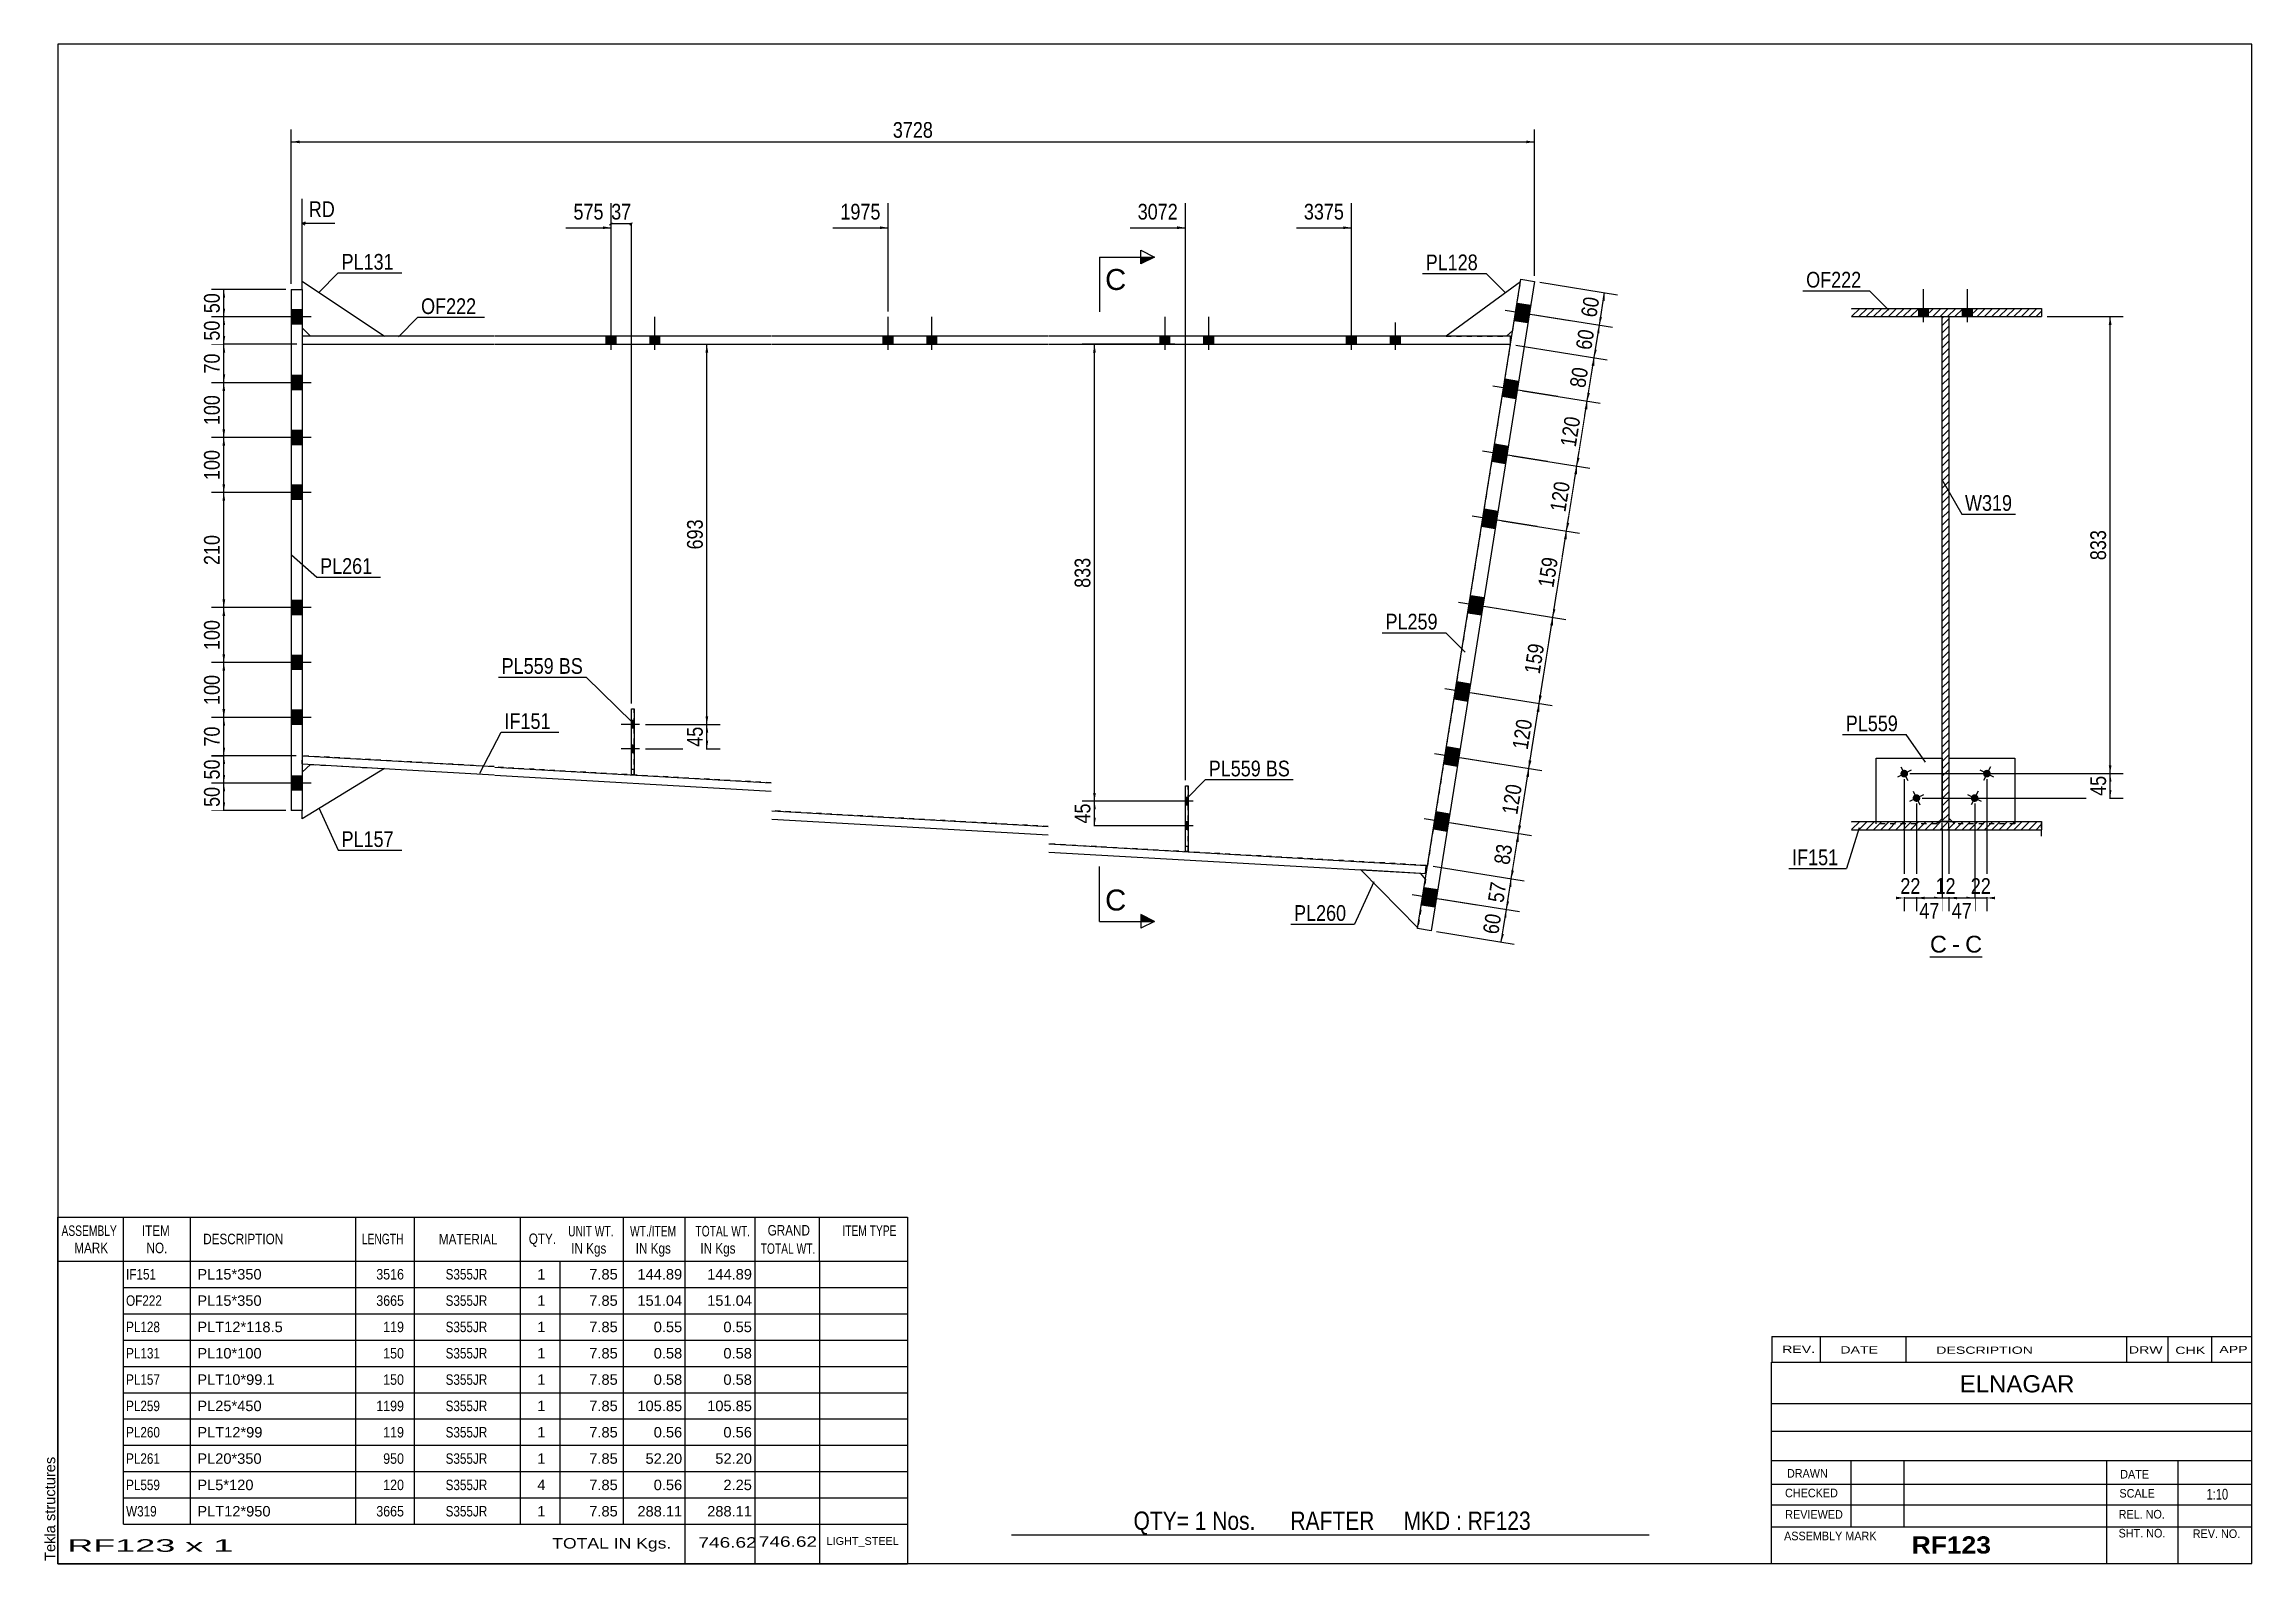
# Model space of a CAD drawing. Header units: millimetres. Extents: x -47 to 355, y -175 to 102.
import ezdxf

# ---------------------------------------------------------------- set-up
doc = ezdxf.new("R2010")
doc.units = ezdxf.units.MM
doc.linetypes.add('DXK_LINE_DOT1', pattern=[1.8814, 0.9407, -0.9407])
doc.linetypes.add('DXK_LINE_DOT2', pattern=[3.9198, 1.9599, -1.9599])
doc.styles.add('Arial', font='ARIAL.TTF', dxfattribs={"height": 0.2})
doc.styles.add('Arial Bold', font='ARIALBD.TTF', dxfattribs={"height": 0.2})
doc.styles.add('Arial Narrow', font='ARIALN.TTF', dxfattribs={"height": 0.2})

# ---------------------------------------------------------------- blocks, each defined once
blk = doc.blocks.new('Unknown-627304070-1210')
at = {"color": 5, "linetype": 'Continuous'}
for p, q in [((355.45, 102.22), (-44.55, 102.22)), ((-44.55, 102.22), (-44.55, -174.78)), ((355.45, -174.78), (355.45, 102.22)), ((-44.55, -174.78), (355.45, -174.78))]:
    blk.add_line(p, q, dxfattribs=at)
at = {"color": 174, "linetype": 'Continuous', "style": 'Arial'}
blk.add_text('Tekla structures', height=1.9102, rotation=90, dxfattribs=at).set_placement((-45.05, -174.28))
blk = doc.blocks.new('Unknown-627304070-14 - 1870')
at = {"color": 7, "linetype": 'Continuous'}
blk.add_line((296.76, -64.13), (306.26, -64.13), dxfattribs=at)
at = {"color": 0, "linetype": 'Continuous'}
blk.add_wipeout([(299.84, -63.38), (299.84, -60.18), (296.76, -60.18), (296.76, -63.38)], dxfattribs=at)
blk.add_wipeout([(302.22, -63.38), (302.22, -60.18), (300.8, -60.18), (300.8, -63.38)], dxfattribs=at)
at = {"color": 96, "linetype": 'Continuous', "style": 'Arial'}
blk.add_text('C', height=3.06, dxfattribs=at).set_placement((296.76, -63.38))
at = {"color": 0, "linetype": 'Continuous'}
blk.add_wipeout([(306.26, -63.38), (306.26, -60.18), (303.18, -60.18), (303.18, -63.38)], dxfattribs=at)
at = {"color": 96, "linetype": 'Continuous', "style": 'Arial'}
for s, p in [('C', (303.18, -63.38)), ('-', (300.8, -63.38))]:
    blk.add_text(s, height=3.06, dxfattribs=at).set_placement(p)
blk = doc.blocks.new('Part-627304070-1300 - 1231')
at = {"color": 2, "linetype": 'Continuous'}
for p, q in [((222.1, 58.88), (208.53, 49)), ((219.53, 49), (220.69, 49.99))]:
    blk.add_line(p, q, dxfattribs=at)
at = {"color": 7, "linetype": 'DXK_LINE_DOT1'}
for p, q in [((220.69, 49.99), (222.1, 58.88)), ((208.53, 49), (219.53, 49))]:
    blk.add_line(p, q, dxfattribs=at)
blk = doc.blocks.new('Part-627304070-1256 - 1231')
at = {"color": 2, "linetype": 'Continuous'}
for p, q in [((0, 49), (0, 47.5)), ((35, 49), (0, 49)), ((85.5, 49), (35.1, 49)), ((136, 49), (85.6, 49)), ((220.29, 49), (136.1, 49)), ((220.29, 47.5), (220.29, 49)), ((0, 47.5), (35, 47.5)), ((35.1, 47.5), (85.5, 47.5)), ((85.6, 47.5), (136, 47.5)), ((136.1, 47.5), (220.29, 47.5))]:
    blk.add_line(p, q, dxfattribs=at)
blk = doc.blocks.new('Bolt-627304070-1473 - 1231')
at = {"linetype": 'Continuous'}
for points in [[(60.5, -22.49), (60.5, -21.09), (60, -21.09), (60, -22.49)], [(60.5, -26.97), (60.5, -25.57), (60, -25.57), (60, -26.97)]]:
    blk.add_hatch(color=3, dxfattribs=at).paths.add_polyline_path(points)
at = {"color": 3, "linetype": 'Continuous'}
for p, q in [((61.45, -21.79), (58.15, -21.79)), ((60.5, -21.09), (60, -21.09)), ((60.5, -22.49), (60, -22.49)), ((61.45, -26.27), (58.15, -26.27)), ((60.5, -25.57), (60, -25.57)), ((60.5, -26.97), (60, -26.97))]:
    blk.add_line(p, q, dxfattribs=at)
blk = doc.blocks.new('Part-627304070-1278 - 1231')
at = {"color": 2, "linetype": 'Continuous'}
for p, q in [((203.35, -59.02), (222.18, 59.35)), ((224.65, 58.96), (205.82, -59.41)), ((222.18, 59.35), (224.65, 58.96)), ((205.82, -59.41), (203.35, -59.02))]:
    blk.add_line(p, q, dxfattribs=at)
blk = doc.blocks.new('Part-627304070-1322 - 1231')
at = {"color": 2, "linetype": 'Continuous'}
for p, q in [((203.38, -58.88), (192.97, -48.32)), ((203.95, -48.95), (192.97, -48.32)), ((204.79, -49.99), (203.95, -48.95))]:
    blk.add_line(p, q, dxfattribs=at)
at = {"color": 7, "linetype": 'DXK_LINE_DOT1'}
blk.add_line((204.79, -49.99), (203.38, -58.88), dxfattribs=at)
blk = doc.blocks.new('Bolt-627304070-1468 - 1231')
at = {"linetype": 'Continuous'}
for points in [[(190.4, 47.5), (192.2, 47.5), (192.2, 49), (190.4, 49)], [(190.4, 47.5), (192.2, 47.5), (192.2, 49), (190.4, 49)], [(198.4, 47.5), (200.2, 47.5), (200.2, 49), (198.4, 49)], [(198.4, 47.5), (200.2, 47.5), (200.2, 49), (198.4, 49)]]:
    blk.add_hatch(color=3, dxfattribs=at).paths.add_polyline_path(points)
at = {"color": 3, "linetype": 'Continuous'}
for p, q in [((190.4, 47.5), (190.4, 49)), ((190.4, 47.5), (190.4, 49)), ((191.3, 46.5), (191.3, 51.5)), ((191.3, 46.5), (191.3, 51.5)), ((192.2, 47.5), (192.2, 49)), ((192.2, 47.5), (192.2, 49)), ((198.4, 47.5), (198.4, 49)), ((198.4, 47.5), (198.4, 49)), ((199.3, 46.5), (199.3, 51.5)), ((199.3, 46.5), (199.3, 51.5)), ((200.2, 47.5), (200.2, 49)), ((200.2, 47.5), (200.2, 49))]:
    blk.add_line(p, q, dxfattribs=at)
blk = doc.blocks.new('Bolt-627304070-1472 - 1231')
at = {"color": 3, "linetype": 'DXK_LINE_DOT2'}
for p, q in [((61.45, -21.79), (58.15, -21.79)), ((60.5, -21.09), (60, -21.09)), ((60.5, -22.49), (60, -22.49)), ((61.45, -26.27), (58.15, -26.27)), ((60.5, -25.57), (60, -25.57)), ((60.5, -26.97), (60, -26.97))]:
    blk.add_line(p, q, dxfattribs=at)
blk = doc.blocks.new('Part-627304070-1344 - 1231')
at = {"color": 2, "linetype": 'Continuous'}
for p, q in [((-2, 57.5), (0, 57.5)), ((-2, 57.5), (-2, -37.5)), ((0, 57.5), (0, -37.5)), ((0, -37.5), (-2, -37.5))]:
    blk.add_line(p, q, dxfattribs=at)
blk = doc.blocks.new('Part-627304070-1366 - 1231')
at = {"color": 2, "linetype": 'Continuous'}
for p, q in [((0, 57.5), (0, 59)), ((0, 59), (15, 49)), ((0, 50.5), (1.5, 49))]:
    blk.add_line(p, q, dxfattribs=at)
at = {"color": 7, "linetype": 'DXK_LINE_DOT1'}
for p, q in [((0, 57.5), (0, 50.5)), ((15, 49), (1.5, 49))]:
    blk.add_line(p, q, dxfattribs=at)
blk = doc.blocks.new('Part-627304070-1388 - 1231')
at = {"color": 2, "linetype": 'Continuous'}
for p, q in [((1.5, -29.09), (0, -30.5)), ((14.98, -29.85), (0, -39)), ((0, -39), (0, -37.5))]:
    blk.add_line(p, q, dxfattribs=at)
at = {"color": 7, "linetype": 'DXK_LINE_DOT1'}
for p, q in [((0, -30.5), (0, -37.5)), ((1.5, -29.09), (14.98, -29.85))]:
    blk.add_line(p, q, dxfattribs=at)
blk = doc.blocks.new('Bolt-627304070-1470 - 1231')
at = {"linetype": 'Continuous'}
for points in [[(221.49, 55.01), (220.98, 51.85), (223.45, 51.45), (223.96, 54.61)], [(221.49, 55.01), (220.98, 51.85), (223.45, 51.45), (223.96, 54.61)], [(219.29, 41.18), (218.79, 38.02), (221.25, 37.63), (221.76, 40.79)], [(219.29, 41.18), (218.79, 38.02), (221.25, 37.63), (221.76, 40.79)], [(217.4, 29.33), (216.9, 26.17), (219.37, 25.78), (219.87, 28.94)], [(217.4, 29.33), (216.9, 26.17), (219.37, 25.78), (219.87, 28.94)], [(215.52, 17.48), (215.02, 14.32), (217.49, 13.92), (217.99, 17.09)], [(215.52, 17.48), (215.02, 14.32), (217.49, 13.92), (217.99, 17.09)], [(213.02, 1.74), (212.51, -1.42), (214.98, -1.81), (215.49, 1.35)], [(213.02, 1.74), (212.51, -1.42), (214.98, -1.81), (215.49, 1.35)], [(210.52, -13.99), (210.01, -17.15), (212.48, -17.54), (212.98, -14.38)], [(210.52, -13.99), (210.01, -17.15), (212.48, -17.54), (212.98, -14.38)], [(208.63, -25.84), (208.13, -29), (210.6, -29.39), (211.1, -26.23)], [(208.63, -25.84), (208.13, -29), (210.6, -29.39), (211.1, -26.23)], [(206.75, -37.69), (206.24, -40.85), (208.71, -41.24), (209.22, -38.08)], [(206.75, -37.69), (206.24, -40.85), (208.71, -41.24), (209.22, -38.08)], [(204.55, -51.52), (204.05, -54.68), (206.51, -55.07), (207.02, -51.91)], [(204.55, -51.52), (204.05, -54.68), (206.51, -55.07), (207.02, -51.91)]]:
    blk.add_hatch(color=3, dxfattribs=at).paths.add_polyline_path(points)
at = {"color": 3, "linetype": 'Continuous'}
for p, q in [((219.28, 53.74), (231.11, 51.86)), ((219.28, 53.74), (231.11, 51.86)), ((221.49, 55.01), (223.96, 54.61)), ((221.49, 55.01), (223.96, 54.61)), ((220.98, 51.85), (223.45, 51.45)), ((220.98, 51.85), (223.45, 51.45)), ((219.29, 41.18), (221.76, 40.79)), ((219.29, 41.18), (221.76, 40.79)), ((217.09, 39.91), (228.91, 38.03)), ((217.09, 39.91), (228.91, 38.03)), ((218.79, 38.02), (221.25, 37.63)), ((218.79, 38.02), (221.25, 37.63)), ((217.4, 29.33), (219.87, 28.94)), ((217.4, 29.33), (219.87, 28.94)), ((215.2, 28.06), (227.03, 26.18)), ((215.2, 28.06), (227.03, 26.18)), ((216.9, 26.17), (219.37, 25.78)), ((216.9, 26.17), (219.37, 25.78)), ((213.32, 16.21), (225.14, 14.33)), ((213.32, 16.21), (225.14, 14.33)), ((215.52, 17.48), (217.99, 17.09)), ((215.52, 17.48), (217.99, 17.09)), ((215.02, 14.32), (217.49, 13.92)), ((215.02, 14.32), (217.49, 13.92)), ((210.81, 0.47), (222.64, -1.41)), ((210.81, 0.47), (222.64, -1.41)), ((213.02, 1.74), (215.49, 1.35)), ((213.02, 1.74), (215.49, 1.35)), ((212.51, -1.42), (214.98, -1.81)), ((212.51, -1.42), (214.98, -1.81)), ((208.31, -15.26), (220.14, -17.14)), ((208.31, -15.26), (220.14, -17.14)), ((210.52, -13.99), (212.98, -14.38)), ((210.52, -13.99), (212.98, -14.38)), ((210.01, -17.15), (212.48, -17.54)), ((210.01, -17.15), (212.48, -17.54)), ((206.43, -27.11), (218.26, -28.99)), ((206.43, -27.11), (218.26, -28.99)), ((208.63, -25.84), (211.1, -26.23)), ((208.63, -25.84), (211.1, -26.23)), ((208.13, -29), (210.6, -29.39)), ((208.13, -29), (210.6, -29.39)), ((204.54, -38.96), (216.37, -40.84)), ((204.54, -38.96), (216.37, -40.84)), ((206.75, -37.69), (209.22, -38.08)), ((206.75, -37.69), (209.22, -38.08)), ((206.24, -40.85), (208.71, -41.24)), ((206.24, -40.85), (208.71, -41.24)), ((204.55, -51.52), (207.02, -51.91)), ((204.55, -51.52), (207.02, -51.91)), ((202.35, -52.79), (214.17, -54.67)), ((202.35, -52.79), (214.17, -54.67)), ((204.05, -54.68), (206.51, -55.07)), ((204.05, -54.68), (206.51, -55.07))]:
    blk.add_line(p, q, dxfattribs=at)
blk = doc.blocks.new('Bolt-627304070-1474 - 1231')
at = {"color": 3, "linetype": 'DXK_LINE_DOT2'}
for p, q in [((162.45, -35.8), (159.15, -35.8)), ((161.5, -35.1), (161, -35.1)), ((161.5, -36.5), (161, -36.5)), ((161.5, -39.57), (161, -39.57)), ((162.45, -40.27), (159.15, -40.27)), ((161.5, -40.97), (161, -40.97))]:
    blk.add_line(p, q, dxfattribs=at)
blk = doc.blocks.new('Part-627304070-1410 - 1231')
at = {"color": 2, "linetype": 'Continuous'}
for p, q in [((-0.02, -29), (0.06, -27.5)), ((0.06, -27.5), (35, -29.49)), ((-0.02, -29), (35, -30.99)), ((35.1, -29.56), (85.5, -32.43)), ((35.1, -31.07), (85.5, -33.94)), ((85.6, -37.53), (136, -40.4)), ((85.6, -39.04), (136, -41.91)), ((136.1, -43.57), (204.88, -47.48)), ((136.1, -45.07), (204.8, -48.98)), ((204.8, -48.98), (204.88, -47.48))]:
    blk.add_line(p, q, dxfattribs=at)
blk = doc.blocks.new('Part-627304070-1432 - 1231')
at = {"color": 7, "linetype": 'DXK_LINE_DOT1'}
for p, q in [((60, -30.97), (60, -18.97)), ((60, -18.97), (60.5, -18.97)), ((60.5, -30.97), (60.5, -18.97)), ((60, -29.97), (60.5, -29.97)), ((60.5, -30.97), (60, -30.97))]:
    blk.add_line(p, q, dxfattribs=at)
blk = doc.blocks.new('Part-627304070-1454 - 1231')
at = {"color": 2, "linetype": 'Continuous'}
for p, q in [((60, -30.97), (60, -18.97)), ((60, -18.97), (60.5, -18.97)), ((60.5, -18.97), (60.5, -30.97)), ((60.5, -30.97), (60, -30.97))]:
    blk.add_line(p, q, dxfattribs=at)
blk = doc.blocks.new('Part-627304070-1459 - 1231')
at = {"color": 7, "linetype": 'DXK_LINE_DOT1'}
for p, q in [((161, -44.97), (161, -32.97)), ((161, -32.97), (161.5, -32.97)), ((161.5, -44.97), (161.5, -32.97)), ((161, -43.97), (161.5, -43.97)), ((161.5, -44.97), (161, -44.97))]:
    blk.add_line(p, q, dxfattribs=at)
blk = doc.blocks.new('Part-627304070-1464 - 1231')
at = {"color": 2, "linetype": 'Continuous'}
for p, q in [((161, -44.97), (161, -32.97)), ((161, -32.97), (161.5, -32.97)), ((161.5, -32.97), (161.5, -44.97)), ((161.5, -44.97), (161, -44.97))]:
    blk.add_line(p, q, dxfattribs=at)
blk = doc.blocks.new('Part-627304070-1465 - 1231')
at = {"color": 7, "linetype": 'DXK_LINE_DOT1'}
for p, q in [((0, 47.5), (0, -27.5)), ((0, 47.5), (35, 47.5)), ((35.1, 47.5), (85.5, 47.5)), ((85.6, 47.5), (136, 47.5)), ((136.1, 47.5), (220.29, 47.5)), ((205.19, -47.5), (220.29, 47.5)), ((35, -29.49), (0, -27.5)), ((85.5, -32.43), (35.1, -29.57)), ((136, -40.4), (85.6, -37.53)), ((204.88, -47.48), (136.1, -43.57))]:
    blk.add_line(p, q, dxfattribs=at)
at = {"color": 2, "linetype": 'Continuous'}
for p, q in [((0, -27.5), (0.06, -27.5)), ((204.88, -47.48), (205.19, -47.5))]:
    blk.add_line(p, q, dxfattribs=at)
blk = doc.blocks.new('Bolt-627304070-1466 - 1231')
at = {"linetype": 'Continuous'}
for points in [[(55.4, 47.5), (57.2, 47.5), (57.2, 49), (55.4, 49)], [(55.4, 47.5), (57.2, 47.5), (57.2, 49), (55.4, 49)], [(63.4, 47.5), (65.2, 47.5), (65.2, 49), (63.4, 49)], [(63.4, 47.5), (65.2, 47.5), (65.2, 49), (63.4, 49)]]:
    blk.add_hatch(color=3, dxfattribs=at).paths.add_polyline_path(points)
at = {"color": 3, "linetype": 'Continuous'}
for p, q in [((56.3, 46.5), (56.3, 52.5)), ((56.3, 46.5), (56.3, 52.5)), ((64.3, 46.5), (64.3, 52.5)), ((64.3, 46.5), (64.3, 52.5)), ((55.4, 47.5), (55.4, 49)), ((55.4, 47.5), (55.4, 49)), ((57.2, 47.5), (57.2, 49)), ((57.2, 47.5), (57.2, 49)), ((63.4, 47.5), (63.4, 49)), ((63.4, 47.5), (63.4, 49)), ((65.2, 47.5), (65.2, 49)), ((65.2, 47.5), (65.2, 49))]:
    blk.add_line(p, q, dxfattribs=at)
blk = doc.blocks.new('Bolt-627304070-1467 - 1231')
at = {"linetype": 'Continuous'}
for points in [[(105.9, 47.5), (107.7, 47.5), (107.7, 49), (105.9, 49)], [(105.9, 47.5), (107.7, 47.5), (107.7, 49), (105.9, 49)], [(113.9, 47.5), (115.7, 47.5), (115.7, 49), (113.9, 49)], [(113.9, 47.5), (115.7, 47.5), (115.7, 49), (113.9, 49)]]:
    blk.add_hatch(color=3, dxfattribs=at).paths.add_polyline_path(points)
at = {"color": 3, "linetype": 'Continuous'}
for p, q in [((106.8, 46.5), (106.8, 52.5)), ((106.8, 46.5), (106.8, 52.5)), ((114.8, 46.5), (114.8, 52.5)), ((114.8, 46.5), (114.8, 52.5)), ((105.9, 47.5), (105.9, 49)), ((105.9, 47.5), (105.9, 49)), ((107.7, 47.5), (107.7, 49)), ((107.7, 47.5), (107.7, 49)), ((113.9, 47.5), (113.9, 49)), ((113.9, 47.5), (113.9, 49)), ((115.7, 47.5), (115.7, 49)), ((115.7, 47.5), (115.7, 49))]:
    blk.add_line(p, q, dxfattribs=at)
blk = doc.blocks.new('Bolt-627304070-1469 - 1231')
at = {"linetype": 'Continuous'}
for points in [[(156.4, 47.5), (158.2, 47.5), (158.2, 49), (156.4, 49)], [(156.4, 47.5), (158.2, 47.5), (158.2, 49), (156.4, 49)], [(164.4, 47.5), (166.2, 47.5), (166.2, 49), (164.4, 49)], [(164.4, 47.5), (166.2, 47.5), (166.2, 49), (164.4, 49)]]:
    blk.add_hatch(color=3, dxfattribs=at).paths.add_polyline_path(points)
at = {"color": 3, "linetype": 'Continuous'}
for p, q in [((157.3, 46.5), (157.3, 52.5)), ((157.3, 46.5), (157.3, 52.5)), ((165.3, 46.5), (165.3, 52.5)), ((165.3, 46.5), (165.3, 52.5)), ((156.4, 47.5), (156.4, 49)), ((156.4, 47.5), (156.4, 49)), ((158.2, 47.5), (158.2, 49)), ((158.2, 47.5), (158.2, 49)), ((164.4, 47.5), (164.4, 49)), ((164.4, 47.5), (164.4, 49)), ((166.2, 47.5), (166.2, 49)), ((166.2, 47.5), (166.2, 49))]:
    blk.add_line(p, q, dxfattribs=at)
blk = doc.blocks.new('Bolt-627304070-1471 - 1231')
at = {"linetype": 'Continuous'}
for points in [[(-2, 53.8), (-2, 51.2), (0, 51.2), (0, 53.8)], [(-2, 53.8), (-2, 51.2), (0, 51.2), (0, 53.8)], [(-2, 41.8), (-2, 39.2), (0, 39.2), (0, 41.8)], [(-2, 41.8), (-2, 39.2), (0, 39.2), (0, 41.8)], [(-2, 31.8), (-2, 29.2), (0, 29.2), (0, 31.8)], [(-2, 31.8), (-2, 29.2), (0, 29.2), (0, 31.8)], [(-2, 21.8), (-2, 19.2), (0, 19.2), (0, 21.8)], [(-2, 21.8), (-2, 19.2), (0, 19.2), (0, 21.8)], [(-2, 0.8), (-2, -1.8), (0, -1.8), (0, 0.8)], [(-2, 0.8), (-2, -1.8), (0, -1.8), (0, 0.8)], [(-2, -9.2), (-2, -11.8), (0, -11.8), (0, -9.2)], [(-2, -9.2), (-2, -11.8), (0, -11.8), (0, -9.2)], [(-2, -19.2), (-2, -21.8), (0, -21.8), (0, -19.2)], [(-2, -19.2), (-2, -21.8), (0, -21.8), (0, -19.2)], [(-2, -31.2), (-2, -33.8), (0, -33.8), (0, -31.2)], [(-2, -31.2), (-2, -33.8), (0, -33.8), (0, -31.2)]]:
    blk.add_hatch(color=3, dxfattribs=at).paths.add_polyline_path(points)
at = {"color": 3, "linetype": 'Continuous'}
for p, q in [((1.59, 52.5), (-9, 52.5)), ((1.59, 52.5), (-9, 52.5)), ((0, 53.8), (-2, 53.8)), ((0, 53.8), (-2, 53.8)), ((0, 51.2), (-2, 51.2)), ((0, 51.2), (-2, 51.2)), ((1.59, 40.5), (-9, 40.5)), ((1.59, 40.5), (-9, 40.5)), ((0, 41.8), (-2, 41.8)), ((0, 41.8), (-2, 41.8)), ((0, 39.2), (-2, 39.2)), ((0, 39.2), (-2, 39.2)), ((1.59, 30.5), (-9, 30.5)), ((1.59, 30.5), (-9, 30.5)), ((0, 31.8), (-2, 31.8)), ((0, 31.8), (-2, 31.8)), ((0, 29.2), (-2, 29.2)), ((0, 29.2), (-2, 29.2)), ((1.59, 20.5), (-9, 20.5)), ((1.59, 20.5), (-9, 20.5)), ((0, 21.8), (-2, 21.8)), ((0, 21.8), (-2, 21.8)), ((0, 19.2), (-2, 19.2)), ((0, 19.2), (-2, 19.2)), ((0, 0.8), (-2, 0.8)), ((0, 0.8), (-2, 0.8)), ((1.59, -0.5), (-9, -0.5)), ((1.59, -0.5), (-9, -0.5)), ((0, -1.8), (-2, -1.8)), ((0, -1.8), (-2, -1.8)), ((1.59, -10.5), (-9, -10.5)), ((1.59, -10.5), (-9, -10.5)), ((0, -9.2), (-2, -9.2)), ((0, -9.2), (-2, -9.2)), ((0, -11.8), (-2, -11.8)), ((0, -11.8), (-2, -11.8)), ((0, -19.2), (-2, -19.2)), ((0, -19.2), (-2, -19.2)), ((1.59, -20.5), (-9, -20.5)), ((1.59, -20.5), (-9, -20.5)), ((0, -21.8), (-2, -21.8)), ((0, -21.8), (-2, -21.8)), ((0, -31.2), (-2, -31.2)), ((0, -31.2), (-2, -31.2)), ((1.59, -32.5), (-9, -32.5)), ((1.59, -32.5), (-9, -32.5)), ((0, -33.8), (-2, -33.8)), ((0, -33.8), (-2, -33.8))]:
    blk.add_line(p, q, dxfattribs=at)
blk = doc.blocks.new('Bolt-627304070-1475 - 1231')
at = {"linetype": 'Continuous'}
for points in [[(161.5, -36.5), (161.5, -35.1), (161, -35.1), (161, -36.5)], [(161.5, -40.97), (161.5, -39.57), (161, -39.57), (161, -40.97)]]:
    blk.add_hatch(color=3, dxfattribs=at).paths.add_polyline_path(points)
at = {"color": 3, "linetype": 'Continuous'}
for p, q in [((162.45, -35.8), (159.15, -35.8)), ((161.5, -35.1), (161, -35.1)), ((161.5, -36.5), (161, -36.5)), ((161.5, -39.57), (161, -39.57)), ((162.45, -40.27), (159.15, -40.27)), ((161.5, -40.97), (161, -40.97))]:
    blk.add_line(p, q, dxfattribs=at)
blk = doc.blocks.new('Bolt-627304070-1879 - 1870')
at = {"linetype": 'Continuous'}
for points in [[(296.51, 54.05), (294.71, 54.05), (294.71, 52.55), (296.51, 52.55)], [(296.51, 54.05), (294.71, 54.05), (294.71, 52.55), (296.51, 52.55)], [(304.51, 54.05), (302.71, 54.05), (302.71, 52.55), (304.51, 52.55)], [(304.51, 54.05), (302.71, 54.05), (302.71, 52.55), (304.51, 52.55)]]:
    blk.add_hatch(color=3, dxfattribs=at).paths.add_polyline_path(points)
at = {"color": 3, "linetype": 'Continuous'}
for p, q in [((295.61, 51.55), (295.61, 57.55)), ((295.61, 51.55), (295.61, 57.55)), ((303.61, 51.55), (303.61, 57.55)), ((303.61, 51.55), (303.61, 57.55)), ((294.71, 52.55), (294.71, 54.05)), ((294.71, 52.55), (294.71, 54.05)), ((296.51, 52.55), (296.51, 54.05)), ((296.51, 52.55), (296.51, 54.05)), ((302.71, 52.55), (302.71, 54.05)), ((302.71, 52.55), (302.71, 54.05)), ((304.51, 52.55), (304.51, 54.05)), ((304.51, 52.55), (304.51, 54.05))]:
    blk.add_line(p, q, dxfattribs=at)
blk = doc.blocks.new('Bolt-627304070-1873 - 1870')
at = {"linetype": 'Continuous'}
for points in [[(307.77, -31.07, -1), (306.52, -30.44, -1)], [(305.53, -35.54, -1), (304.28, -34.91, -1)]]:
    blk.add_hatch(color=3, dxfattribs=at).paths.add_polyline_path(points)
at = {"color": 3, "linetype": 'Continuous'}
for p, q in [((308.39, -31.38), (305.89, -30.13)), ((307.77, -29.5), (306.52, -32)), ((306.16, -35.85), (303.65, -34.6)), ((305.53, -33.97), (304.28, -36.48))]:
    blk.add_line(p, q, dxfattribs=at)
blk = doc.blocks.new('Part-627304070-1898 - 1870')
at = {"linetype": 'Continuous'}
h = blk.add_hatch(dxfattribs=at)
h.set_pattern_fill('', scale=0.3, style=0, pattern_type=0)
h.set_pattern_definition([(45, (300.2054, -39.4745), (-0.673519, 0.673519), [])])
h.paths.add_polyline_path([(299.01, -39.47), (300.21, -39.47), (300.21, 52.55), (299.01, 52.55)])
at = {"color": 2, "linetype": 'Continuous'}
for p, q in [((299.01, -39.47), (299.01, 52.55)), ((299.01, 52.55), (300.21, 52.55)), ((300.21, 52.55), (300.21, -39.47)), ((300.21, -39.47), (299.01, -39.47))]:
    blk.add_line(p, q, dxfattribs=at)
at = {"color": 7, "linetype": 'DXK_LINE_DOT1'}
for p, q in [((299.01, -40.65), (299.01, -39.47)), ((300.21, -40.65), (300.21, -39.47))]:
    blk.add_line(p, q, dxfattribs=at)
blk = doc.blocks.new('Bolt-627304070-1874 - 1870')
at = {"linetype": 'Continuous'}
for points in [[(292.7, -30.44, -1), (291.44, -31.07, -1)], [(294.93, -34.91, -1), (293.68, -35.54, -1)]]:
    blk.add_hatch(color=3, dxfattribs=at).paths.add_polyline_path(points)
at = {"color": 3, "linetype": 'Continuous'}
for p, q in [((293.32, -30.13), (290.82, -31.38)), ((291.44, -29.5), (292.7, -32)), ((295.56, -34.6), (293.05, -35.85)), ((293.68, -33.97), (294.93, -36.48))]:
    blk.add_line(p, q, dxfattribs=at)
blk = doc.blocks.new('Part-627304070-1899 - 1870')
at = {"color": 2, "linetype": 'Continuous'}
for p, q in [((300.24, -38.92), (300.24, -27.92)), ((300.24, -27.92), (312.24, -27.92)), ((312.24, -27.92), (312.24, -39.47)), ((300.78, -39.47), (300.24, -38.92))]:
    blk.add_line(p, q, dxfattribs=at)
at = {"color": 7, "linetype": 'DXK_LINE_DOT1'}
for p, q in [((300.24, -27.92), (312.24, -27.92)), ((301.24, -39.92), (300.78, -39.47)), ((312.24, -39.92), (301.24, -39.92)), ((312.24, -39.47), (312.24, -39.92))]:
    blk.add_line(p, q, dxfattribs=at)
blk = doc.blocks.new('Part-627304070-1921 - 1870')
at = {"color": 2, "linetype": 'Continuous'}
for p, q in [((286.98, -27.92), (298.98, -27.92)), ((286.98, -39.47), (286.98, -27.92)), ((298.98, -27.92), (298.98, -38.92)), ((298.43, -39.47), (298.98, -38.92))]:
    blk.add_line(p, q, dxfattribs=at)
at = {"color": 7, "linetype": 'DXK_LINE_DOT1'}
for p, q in [((286.98, -27.92), (298.98, -27.92)), ((286.98, -39.92), (286.98, -39.47)), ((297.98, -39.92), (286.98, -39.92)), ((298.43, -39.47), (297.98, -39.92))]:
    blk.add_line(p, q, dxfattribs=at)
blk = doc.blocks.new('Part-627304070-1928 - 1870')
at = {"linetype": 'Continuous'}
h = blk.add_hatch(dxfattribs=at)
h.set_pattern_fill('', scale=0.3, style=0, pattern_type=0)
h.set_pattern_definition([(45, (282.4394, -40.9768), (-0.67352, 0.67352), [])])
h.paths.add_polyline_path([(282.44, -39.47), (282.44, -40.98), (317.11, -40.98), (317.11, -39.47)])
at = {"color": 2, "linetype": 'Continuous'}
for p, q in [((282.44, -39.47), (317.11, -39.47)), ((317.11, -39.47), (317.11, -40.98)), ((282.44, -40.98), (317.11, -40.98)), ((317.11, -42.15), (317.11, -40.98))]:
    blk.add_line(p, q, dxfattribs=at)
at = {"color": 7, "linetype": 'DXK_LINE_DOT1'}
blk.add_line((317.11, -40.65), (317.11, -39.47), dxfattribs=at)
blk = doc.blocks.new('Part-627304070-1939 - 1870')
at = {"linetype": 'Continuous'}
h = blk.add_hatch(dxfattribs=at)
h.set_pattern_fill('', scale=0.3, style=0, pattern_type=0)
h.set_pattern_definition([(45, (282.4394, 52.5452), (-0.67352, 0.67352), [])])
h.paths.add_polyline_path([(282.44, 54.05), (282.44, 52.55), (317.11, 52.55), (317.11, 54.05)])
at = {"color": 2, "linetype": 'Continuous'}
for p, q in [((282.44, 54.05), (317.11, 54.05)), ((282.44, 52.55), (317.11, 52.55)), ((317.11, 54.05), (317.11, 52.55))]:
    blk.add_line(p, q, dxfattribs=at)
blk = doc.blocks.new('StraightDimension-627304070-1537 - 1231')
at = {"linetype": 'Continuous'}
for points in [[(-14.56, 29), (-14.31, 30.5), (-14.06, 29)], [(-14.06, 22), (-14.31, 20.5), (-14.56, 22)]]:
    blk.add_hatch(color=7, dxfattribs=at).paths.add_polyline_path(points)
at = {"color": 7, "linetype": 'Continuous'}
for p, q in [((-1, 30.5), (-16.56, 30.5)), ((-14.31, 20.5), (-14.31, 30.5)), ((-1, 20.5), (-16.56, 20.5))]:
    blk.add_line(p, q, dxfattribs=at)
at = {"color": 0}
blk.add_wipeout([(-14.46, 28.84), (-18.66, 28.84), (-18.66, 22.16), (-14.46, 22.16)], dxfattribs=at)
at = {"color": 3, "style": 'Arial Narrow'}
blk.add_text('100', height=2.863, rotation=90.0002, dxfattribs=at).set_placement((-15.06, 22.76))
blk = doc.blocks.new('StraightDimension-627304070-1589 - 1231')
at = {"linetype": 'Continuous'}
for points in [[(-14.56, -29), (-14.31, -27.5), (-14.06, -29)], [(-14.06, -31), (-14.31, -32.5), (-14.56, -31)]]:
    blk.add_hatch(color=7, dxfattribs=at).paths.add_polyline_path(points)
at = {"color": 7, "linetype": 'Continuous'}
for p, q in [((-1.1, -27.5), (-16.56, -27.5)), ((-14.31, -32.5), (-14.31, -27.5)), ((-1, -32.5), (-16.56, -32.5))]:
    blk.add_line(p, q, dxfattribs=at)
at = {"color": 0}
blk.add_wipeout([(-14.46, -27.57), (-18.66, -27.57), (-18.66, -32.43), (-14.46, -32.43)], dxfattribs=at)
at = {"color": 3, "style": 'Arial Narrow'}
blk.add_text('50', height=2.863, rotation=90.0002, dxfattribs=at).set_placement((-15.06, -31.83))
blk = doc.blocks.new('StraightDimension-627304070-1563 - 1231')
at = {"linetype": 'Continuous'}
for points in [[(-14.56, -2), (-14.31, -0.5), (-14.06, -2)], [(-14.06, -9), (-14.31, -10.5), (-14.56, -9)]]:
    blk.add_hatch(color=7, dxfattribs=at).paths.add_polyline_path(points)
at = {"color": 7, "linetype": 'Continuous'}
for p, q in [((-1, -0.5), (-16.56, -0.5)), ((-14.31, -10.5), (-14.31, -0.5)), ((-1, -10.5), (-16.56, -10.5))]:
    blk.add_line(p, q, dxfattribs=at)
at = {"color": 0}
blk.add_wipeout([(-14.46, -2.16), (-18.66, -2.16), (-18.66, -8.84), (-14.46, -8.84)], dxfattribs=at)
at = {"color": 3, "style": 'Arial Narrow'}
blk.add_text('100', height=2.863, rotation=90.0002, dxfattribs=at).set_placement((-15.06, -8.24))
blk = doc.blocks.new('StraightDimension-627304070-2139 - 1231')
at = {"linetype": 'Continuous'}
for points in [[(144.18, -37.3), (144.43, -35.8), (144.68, -37.3)], [(144.68, -38.77), (144.43, -40.27), (144.18, -38.77)]]:
    blk.add_hatch(color=7, dxfattribs=at).paths.add_polyline_path(points)
at = {"color": 7, "linetype": 'Continuous'}
for p, q in [((159.07, -35.8), (142.18, -35.8)), ((144.43, -40.27), (144.43, -35.8)), ((159.07, -40.27), (142.18, -40.27))]:
    blk.add_line(p, q, dxfattribs=at)
at = {"color": 0}
blk.add_wipeout([(144.28, -35.61), (140.08, -35.61), (140.08, -40.46), (144.28, -40.46)], dxfattribs=at)
at = {"color": 3, "style": 'Arial Narrow'}
blk.add_text('45', height=2.863, rotation=90.0002, dxfattribs=at).set_placement((143.68, -39.86))
blk = doc.blocks.new('StraightDimension-627304070-1662 - 1231')
at = {"linetype": 'Continuous'}
for points in [[(227.53, -3.7), (228.01, -2.26), (228.02, -3.78)], [(225.99, -16.55), (225.51, -17.99), (225.5, -16.47)]]:
    blk.add_hatch(color=7, dxfattribs=at).paths.add_polyline_path(points)
at = {"color": 7, "linetype": 'Continuous'}
for p, q in [((216.22, -0.38), (230.38, -2.64)), ((225.51, -17.99), (228.01, -2.26)), ((213.72, -16.12), (227.88, -18.37))]:
    blk.add_line(p, q, dxfattribs=at)
at = {"color": 0}
blk.add_wipeout([(227.14, -6.8), (222.99, -6.14), (221.94, -12.74), (226.09, -13.4)], dxfattribs=at)
at = {"color": 3, "style": 'Arial Narrow'}
blk.add_text('159', height=2.863, rotation=80.9647, dxfattribs=at).set_placement((225.59, -12.72))
blk = doc.blocks.new('StraightDimension-627304070-1523 - 1231')
at = {"linetype": 'Continuous'}
for points in [[(-14.56, 46), (-14.31, 47.5), (-14.06, 46)], [(-14.06, 42), (-14.31, 40.5), (-14.56, 42)]]:
    blk.add_hatch(color=7, dxfattribs=at).paths.add_polyline_path(points)
at = {"color": 7, "linetype": 'Continuous'}
for p, q in [((-1, 47.5), (-16.56, 47.5)), ((-14.31, 40.5), (-14.31, 47.5)), ((-1, 40.5), (-16.56, 40.5))]:
    blk.add_line(p, q, dxfattribs=at)
at = {"color": 0}
blk.add_wipeout([(-14.46, 46.43), (-18.66, 46.43), (-18.66, 41.57), (-14.46, 41.57)], dxfattribs=at)
at = {"color": 3, "style": 'Arial Narrow'}
blk.add_text('70', height=2.863, rotation=90.0002, dxfattribs=at).set_placement((-15.06, 42.17))
blk = doc.blocks.new('StraightDimension-627304070-1530 - 1231')
at = {"linetype": 'Continuous'}
for points in [[(-14.56, 19), (-14.31, 20.5), (-14.06, 19)], [(-14.06, 1), (-14.31, -0.5), (-14.56, 1)]]:
    blk.add_hatch(color=7, dxfattribs=at).paths.add_polyline_path(points)
at = {"color": 7, "linetype": 'Continuous'}
for p, q in [((-1, 20.5), (-16.56, 20.5)), ((-14.31, -0.5), (-14.31, 20.5)), ((-1, -0.5), (-16.56, -0.5))]:
    blk.add_line(p, q, dxfattribs=at)
at = {"color": 0}
blk.add_wipeout([(-14.46, 13.34), (-18.66, 13.34), (-18.66, 6.66), (-14.46, 6.66)], dxfattribs=at)
at = {"color": 3, "style": 'Arial Narrow'}
blk.add_text('210', height=2.863, rotation=90.0002, dxfattribs=at).set_placement((-15.06, 7.26))
blk = doc.blocks.new('StraightDimension-627304070-1643 - 1231')
at = {"linetype": 'Continuous'}
for points in [[(230.03, 12.03), (230.51, 13.47), (230.52, 11.95)], [(228.49, -0.82), (228.01, -2.26), (228, -0.74)]]:
    blk.add_hatch(color=7, dxfattribs=at).paths.add_polyline_path(points)
at = {"color": 7, "linetype": 'Continuous'}
for p, q in [((218.72, 15.35), (232.88, 13.1)), ((228.01, -2.26), (230.51, 13.47)), ((216.22, -0.38), (230.38, -2.64))]:
    blk.add_line(p, q, dxfattribs=at)
at = {"color": 0}
blk.add_wipeout([(229.64, 8.93), (225.49, 9.59), (224.44, 2.99), (228.59, 2.33)], dxfattribs=at)
at = {"color": 3, "style": 'Arial Narrow'}
blk.add_text('159', height=2.863, rotation=80.9647, dxfattribs=at).set_placement((228.09, 3.02))
blk = doc.blocks.new('StraightDimension-627304070-1486 - 1231')
at = {"linetype": 'Continuous'}
for points in [[(-14.56, 56), (-14.31, 57.5), (-14.06, 56)], [(-14.06, 54), (-14.31, 52.5), (-14.56, 54)]]:
    blk.add_hatch(color=7, dxfattribs=at).paths.add_polyline_path(points)
at = {"color": 7, "linetype": 'Continuous'}
for p, q in [((-3, 57.5), (-16.56, 57.5)), ((-14.31, 52.5), (-14.31, 57.5)), ((1.5, 52.5), (-16.56, 52.5))]:
    blk.add_line(p, q, dxfattribs=at)
at = {"color": 0}
blk.add_wipeout([(-14.46, 57.43), (-18.66, 57.43), (-18.66, 52.57), (-14.46, 52.57)], dxfattribs=at)
at = {"color": 3, "style": 'Arial Narrow'}
blk.add_text('50', height=2.863, rotation=90.0002, dxfattribs=at).set_placement((-15.06, 53.17))
blk = doc.blocks.new('StraightDimension-627304070-2147 - 1231')
at = {"linetype": 'Continuous'}
for points in [[(73.51, -23.29), (73.76, -21.79), (74.01, -23.29)], [(74.01, -24.77), (73.76, -26.27), (73.51, -24.77)]]:
    blk.add_hatch(color=7, dxfattribs=at).paths.add_polyline_path(points)
at = {"color": 7, "linetype": 'Continuous'}
for p, q in [((62.57, -21.79), (76.16, -21.79)), ((73.76, -26.27), (73.76, -21.79)), ((62.57, -26.27), (76.16, -26.27))]:
    blk.add_line(p, q, dxfattribs=at)
at = {"color": 0}
blk.add_wipeout([(73.61, -21.6), (69.41, -21.6), (69.41, -26.46), (73.61, -26.46)], dxfattribs=at)
at = {"color": 3, "style": 'Arial Narrow'}
blk.add_text('45', height=2.863, rotation=90.0002, dxfattribs=at).set_placement((73.01, -25.86))
blk = doc.blocks.new('StraightDimension-627304070-1713 - 1231')
at = {"linetype": 'Continuous'}
for points in [[(219.95, -51.37), (220.43, -49.92), (220.44, -51.45)], [(220.02, -54.08), (219.54, -55.52), (219.53, -54)]]:
    blk.add_hatch(color=7, dxfattribs=at).paths.add_polyline_path(points)
at = {"color": 7, "linetype": 'Continuous'}
for p, q in [((206.17, -47.66), (222.8, -50.3)), ((219.54, -55.52), (220.43, -49.92)), ((207.75, -53.65), (221.91, -55.9))]:
    blk.add_line(p, q, dxfattribs=at)
at = {"color": 0}
blk.add_wipeout([(220.22, -50.3), (216.07, -49.64), (215.31, -54.44), (219.46, -55.1)], dxfattribs=at)
at = {"color": 3, "style": 'Arial Narrow'}
blk.add_text('57', height=2.863, rotation=80.9647, dxfattribs=at).set_placement((218.96, -54.41))
blk = doc.blocks.new('StraightDimension-627304070-1504 - 1231')
at = {"linetype": 'Continuous'}
for points in [[(-14.56, 51), (-14.31, 52.5), (-14.06, 51)], [(-14.06, 49), (-14.31, 47.5), (-14.56, 49)]]:
    blk.add_hatch(color=7, dxfattribs=at).paths.add_polyline_path(points)
at = {"color": 7, "linetype": 'Continuous'}
for p, q in [((1.5, 52.5), (-16.56, 52.5)), ((-14.31, 47.5), (-14.31, 52.5)), ((-1, 47.5), (-16.56, 47.5))]:
    blk.add_line(p, q, dxfattribs=at)
at = {"color": 0}
blk.add_wipeout([(-14.46, 52.43), (-18.66, 52.43), (-18.66, 47.57), (-14.46, 47.57)], dxfattribs=at)
at = {"color": 3, "style": 'Arial Narrow'}
blk.add_text('50', height=2.863, rotation=90.0002, dxfattribs=at).set_placement((-15.06, 48.17))
blk = doc.blocks.new('StraightDimension-627304070-1513 - 1231')
at = {"linetype": 'Continuous'}
for points in [[(-14.56, 39), (-14.31, 40.5), (-14.06, 39)], [(-14.06, 32), (-14.31, 30.5), (-14.56, 32)]]:
    blk.add_hatch(color=7, dxfattribs=at).paths.add_polyline_path(points)
at = {"color": 7, "linetype": 'Continuous'}
for p, q in [((-1, 40.5), (-16.56, 40.5)), ((-14.31, 30.5), (-14.31, 40.5)), ((-1, 30.5), (-16.56, 30.5))]:
    blk.add_line(p, q, dxfattribs=at)
at = {"color": 0}
blk.add_wipeout([(-14.46, 38.84), (-18.66, 38.84), (-18.66, 32.16), (-14.46, 32.16)], dxfattribs=at)
at = {"color": 3, "style": 'Arial Narrow'}
blk.add_text('100', height=2.863, rotation=90.0002, dxfattribs=at).set_placement((-15.06, 32.76))
blk = doc.blocks.new('StraightDimension-627304070-1608 - 1231')
at = {"linetype": 'Continuous'}
for points in [[(219.06, -56.96), (219.54, -55.52), (219.55, -57.04)], [(219.08, -60), (218.6, -61.45), (218.59, -59.93)]]:
    blk.add_hatch(color=7, dxfattribs=at).paths.add_polyline_path(points)
at = {"color": 7, "linetype": 'Continuous'}
for p, q in [((207.75, -53.65), (221.91, -55.9)), ((218.6, -61.45), (219.54, -55.52)), ((206.81, -59.57), (220.97, -61.82))]:
    blk.add_line(p, q, dxfattribs=at)
at = {"color": 0}
blk.add_wipeout([(219.3, -56.06), (215.16, -55.4), (214.39, -60.2), (218.54, -60.86)], dxfattribs=at)
at = {"color": 3, "style": 'Arial Narrow'}
blk.add_text('60', height=2.863, rotation=80.9647, dxfattribs=at).set_placement((218.04, -60.17))
blk = doc.blocks.new('StraightDimension-627304070-1544 - 1231')
at = {"linetype": 'Continuous'}
for points in [[(-14.56, -22.01), (-14.31, -20.51), (-14.06, -22.01)], [(-14.06, -26), (-14.31, -27.5), (-14.56, -26)]]:
    blk.add_hatch(color=7, dxfattribs=at).paths.add_polyline_path(points)
at = {"color": 7, "linetype": 'Continuous'}
for p, q in [((-1, -20.51), (-16.56, -20.51)), ((-14.31, -27.5), (-14.31, -20.51)), ((-1.1, -27.5), (-16.56, -27.5))]:
    blk.add_line(p, q, dxfattribs=at)
at = {"color": 0}
blk.add_wipeout([(-14.46, -21.58), (-18.66, -21.58), (-18.66, -26.43), (-14.46, -26.43)], dxfattribs=at)
at = {"color": 3, "style": 'Arial Narrow'}
blk.add_text('70', height=2.863, rotation=90.0002, dxfattribs=at).set_placement((-15.06, -25.83))
blk = doc.blocks.new('StraightDimension-627304070-1618 - 1231')
at = {"linetype": 'Continuous'}
for points in [[(235.06, 43.63), (235.54, 45.08), (235.55, 43.56)], [(234.76, 38.62), (234.28, 37.18), (234.27, 38.7)]]:
    blk.add_hatch(color=7, dxfattribs=at).paths.add_polyline_path(points)
at = {"color": 7, "linetype": 'Continuous'}
for p, q in [((221.28, 47.34), (237.91, 44.7)), ((234.28, 37.18), (235.54, 45.08)), ((222.49, 39.05), (236.65, 36.8))]:
    blk.add_line(p, q, dxfattribs=at)
at = {"color": 0}
blk.add_wipeout([(235.14, 43.55), (230.99, 44.21), (230.23, 39.41), (234.38, 38.75)], dxfattribs=at)
at = {"color": 3, "style": 'Arial Narrow'}
blk.add_text('80', height=2.863, rotation=80.9647, dxfattribs=at).set_placement((233.88, 39.44))
blk = doc.blocks.new('StraightDimension-627304070-1554 - 1231')
at = {"linetype": 'Continuous'}
for points in [[(-14.56, -12), (-14.31, -10.5), (-14.06, -12)], [(-14.06, -19.01), (-14.31, -20.51), (-14.56, -19.01)]]:
    blk.add_hatch(color=7, dxfattribs=at).paths.add_polyline_path(points)
at = {"color": 7, "linetype": 'Continuous'}
for p, q in [((-1, -10.5), (-16.56, -10.5)), ((-14.31, -20.51), (-14.31, -10.5)), ((-1, -20.51), (-16.56, -20.51))]:
    blk.add_line(p, q, dxfattribs=at)
at = {"color": 0}
blk.add_wipeout([(-14.46, -12.16), (-18.66, -12.16), (-18.66, -18.85), (-14.46, -18.85)], dxfattribs=at)
at = {"color": 3, "style": 'Arial Narrow'}
blk.add_text('100', height=2.863, rotation=90.0002, dxfattribs=at).set_placement((-15.06, -18.25))
blk = doc.blocks.new('StraightDimension-627304070-1570 - 1231')
at = {"linetype": 'Continuous'}
for points in [[(-14.56, -34), (-14.31, -32.5), (-14.06, -34)], [(-14.06, -36), (-14.31, -37.5), (-14.56, -36)]]:
    blk.add_hatch(color=7, dxfattribs=at).paths.add_polyline_path(points)
at = {"color": 7, "linetype": 'Continuous'}
for p, q in [((-1, -32.5), (-16.56, -32.5)), ((-14.31, -37.5), (-14.31, -32.5)), ((-3, -37.5), (-16.56, -37.5))]:
    blk.add_line(p, q, dxfattribs=at)
at = {"color": 0}
blk.add_wipeout([(-14.46, -32.57), (-18.66, -32.57), (-18.66, -37.43), (-14.46, -37.43)], dxfattribs=at)
at = {"color": 3, "style": 'Arial Narrow'}
blk.add_text('50', height=2.863, rotation=90.0002, dxfattribs=at).set_placement((-15.06, -36.83))
blk = doc.blocks.new('StraightDimension-627304070-1693 - 1231')
at = {"linetype": 'Continuous'}
for points in [[(221.26, -43.14), (221.74, -41.69), (221.75, -43.22)], [(220.91, -48.48), (220.43, -49.92), (220.42, -48.4)]]:
    blk.add_hatch(color=7, dxfattribs=at).paths.add_polyline_path(points)
at = {"color": 7, "linetype": 'Continuous'}
for p, q in [((209.95, -39.82), (224.11, -42.07)), ((220.43, -49.92), (221.74, -41.69)), ((206.17, -47.65), (222.8, -50.3))]:
    blk.add_line(p, q, dxfattribs=at)
at = {"color": 0}
blk.add_wipeout([(221.32, -43.39), (217.17, -42.73), (216.41, -47.52), (220.56, -48.18)], dxfattribs=at)
at = {"color": 3, "style": 'Arial Narrow'}
blk.add_text('83', height=2.863, rotation=80.9647, dxfattribs=at).set_placement((220.06, -47.49))
blk = doc.blocks.new('StraightDimension-627304070-1629 - 1231')
at = {"linetype": 'Continuous'}
for points in [[(233.8, 35.73), (234.28, 37.18), (234.29, 35.65)], [(232.88, 26.77), (232.4, 25.32), (232.39, 26.85)]]:
    blk.add_hatch(color=7, dxfattribs=at).paths.add_polyline_path(points)
at = {"color": 7, "linetype": 'Continuous'}
for p, q in [((222.49, 39.05), (236.65, 36.8)), ((232.4, 25.32), (234.28, 37.18)), ((220.61, 27.2), (234.77, 24.95))]:
    blk.add_line(p, q, dxfattribs=at)
at = {"color": 0}
blk.add_wipeout([(233.72, 34.57), (229.57, 35.23), (228.52, 28.63), (232.67, 27.97)], dxfattribs=at)
at = {"color": 3, "style": 'Arial Narrow'}
blk.add_text('120', height=2.863, rotation=80.9647, dxfattribs=at).set_placement((232.17, 28.66))
blk = doc.blocks.new('StraightDimension-627304070-1636 - 1231')
at = {"linetype": 'Continuous'}
for points in [[(231.91, 23.88), (232.4, 25.32), (232.41, 23.8)], [(230.99, 14.92), (230.51, 13.47), (230.5, 14.99)]]:
    blk.add_hatch(color=7, dxfattribs=at).paths.add_polyline_path(points)
at = {"color": 7, "linetype": 'Continuous'}
for p, q in [((220.61, 27.2), (234.77, 24.95)), ((230.51, 13.47), (232.4, 25.32)), ((218.72, 15.35), (232.88, 13.1))]:
    blk.add_line(p, q, dxfattribs=at)
at = {"color": 0}
blk.add_wipeout([(231.83, 22.72), (227.68, 23.38), (226.63, 16.78), (230.78, 16.12)], dxfattribs=at)
at = {"color": 3, "style": 'Arial Narrow'}
blk.add_text('120', height=2.863, rotation=80.9647, dxfattribs=at).set_placement((230.28, 16.81))
blk = doc.blocks.new('StraightDimension-627304070-1679 - 1231')
at = {"linetype": 'Continuous'}
for points in [[(225.03, -19.43), (225.51, -17.99), (225.52, -19.51)], [(224.11, -28.4), (223.62, -29.84), (223.61, -28.32)]]:
    blk.add_hatch(color=7, dxfattribs=at).paths.add_polyline_path(points)
at = {"color": 7, "linetype": 'Continuous'}
for p, q in [((213.72, -16.12), (227.88, -18.37)), ((223.62, -29.84), (225.51, -17.99)), ((211.84, -27.97), (225.99, -30.22))]:
    blk.add_line(p, q, dxfattribs=at)
at = {"color": 0}
blk.add_wipeout([(224.94, -20.59), (220.8, -19.93), (219.75, -26.54), (223.89, -27.19)], dxfattribs=at)
at = {"color": 3, "style": 'Arial Narrow'}
blk.add_text('120', height=2.863, rotation=80.9647, dxfattribs=at).set_placement((223.4, -26.51))
blk = doc.blocks.new('StraightDimension-627304070-1686 - 1231')
at = {"linetype": 'Continuous'}
for points in [[(223.14, -31.29), (223.62, -29.84), (223.64, -31.36)], [(222.22, -40.25), (221.74, -41.69), (221.73, -40.17)]]:
    blk.add_hatch(color=7, dxfattribs=at).paths.add_polyline_path(points)
at = {"color": 7, "linetype": 'Continuous'}
for p, q in [((211.84, -27.97), (225.99, -30.22)), ((221.74, -41.69), (223.62, -29.84)), ((209.95, -39.82), (224.11, -42.07))]:
    blk.add_line(p, q, dxfattribs=at)
at = {"color": 0}
blk.add_wipeout([(223.06, -32.44), (218.91, -31.79), (217.86, -38.39), (222.01, -39.05)], dxfattribs=at)
at = {"color": 3, "style": 'Arial Narrow'}
blk.add_text('120', height=2.863, rotation=80.9647, dxfattribs=at).set_placement((221.51, -38.36))
blk = doc.blocks.new('StraightDimension-627304070-1728 - 1231')
at = {"linetype": 'Continuous'}
for points in [[(236.94, 55.49), (237.42, 56.93), (237.43, 55.41)], [(236.96, 52.44), (236.48, 51), (236.47, 52.52)]]:
    blk.add_hatch(color=7, dxfattribs=at).paths.add_polyline_path(points)
at = {"color": 7, "linetype": 'Continuous'}
for p, q in [((225.63, 58.8), (239.79, 56.55)), ((236.48, 51), (237.42, 56.93)), ((224.69, 52.88), (238.85, 50.63))]:
    blk.add_line(p, q, dxfattribs=at)
at = {"color": 0}
blk.add_wipeout([(237.18, 56.39), (233.04, 57.05), (232.27, 52.25), (236.42, 51.59)], dxfattribs=at)
at = {"color": 3, "style": 'Arial Narrow'}
blk.add_text('60', height=2.863, rotation=80.9647, dxfattribs=at).set_placement((235.92, 52.28))
blk = doc.blocks.new('StraightDimension-627304070-1738 - 1231')
at = {"linetype": 'Continuous'}
for points in [[(236, 49.56), (236.48, 51), (236.49, 49.48)], [(236.02, 46.52), (235.54, 45.08), (235.53, 46.6)]]:
    blk.add_hatch(color=7, dxfattribs=at).paths.add_polyline_path(points)
at = {"color": 7, "linetype": 'Continuous'}
for p, q in [((224.69, 52.88), (238.85, 50.63)), ((235.54, 45.08), (236.48, 51)), ((221.28, 47.34), (237.91, 44.7))]:
    blk.add_line(p, q, dxfattribs=at)
at = {"color": 0}
blk.add_wipeout([(236.24, 50.46), (232.09, 51.12), (231.33, 46.32), (235.48, 45.66)], dxfattribs=at)
at = {"color": 3, "style": 'Arial Narrow'}
blk.add_text('60', height=2.863, rotation=80.9647, dxfattribs=at).set_placement((234.98, 46.35))
blk = doc.blocks.new('StraightDimension-627304070-1811 - 1231')
at = {"linetype": 'Continuous'}
for points in [[(144.18, 46), (144.43, 47.5), (144.68, 46)], [(144.68, -34.3), (144.43, -35.8), (144.18, -34.3)]]:
    blk.add_hatch(color=7, dxfattribs=at).paths.add_polyline_path(points)
at = {"color": 7, "linetype": 'Continuous'}
for p, q in [((159.07, 47.5), (142.18, 47.5)), ((144.43, -35.8), (144.43, 47.5)), ((159.07, -35.8), (142.18, -35.8))]:
    blk.add_line(p, q, dxfattribs=at)
at = {"color": 0}
blk.add_wipeout([(144.28, 9.19), (140.08, 9.19), (140.08, 2.51), (144.28, 2.51)], dxfattribs=at)
at = {"color": 3, "style": 'Arial Narrow'}
blk.add_text('833', height=2.863, rotation=90.0002, dxfattribs=at).set_placement((143.68, 3.11))
blk = doc.blocks.new('StraightDimension-627304070-1748 - 1231')
at = {"linetype": 'Continuous'}
for points in [[(-0.5, 84.15), (-2, 84.4), (-0.5, 84.65)], [(223.15, 84.65), (224.65, 84.4), (223.15, 84.15)]]:
    blk.add_hatch(color=7, dxfattribs=at).paths.add_polyline_path(points)
at = {"color": 7, "linetype": 'Continuous'}
for p, q in [((-2, 58.5), (-2, 86.65)), ((224.65, 59.96), (224.65, 86.65)), ((-2, 84.4), (224.65, 84.4))]:
    blk.add_line(p, q, dxfattribs=at)
at = {"color": 0}
blk.add_wipeout([(115.58, 84.55), (115.58, 88.75), (107.07, 88.75), (107.07, 84.55)], dxfattribs=at)
at = {"color": 3, "style": 'Arial Narrow'}
blk.add_text('3728', height=2.863, dxfattribs=at).set_placement((107.67, 85.15))
blk = doc.blocks.new('StraightDimension-627304070-1825 - 1231')
at = {"linetype": 'Continuous'}
for points in [[(73.51, 46), (73.76, 47.5), (74.01, 46)], [(74.01, -20.29), (73.76, -21.79), (73.51, -20.29)]]:
    blk.add_hatch(color=7, dxfattribs=at).paths.add_polyline_path(points)
at = {"color": 7, "linetype": 'Continuous'}
for p, q in [((62.57, 47.5), (76.16, 47.5)), ((73.76, -21.79), (73.76, 47.5)), ((62.57, -21.79), (76.16, -21.79))]:
    blk.add_line(p, q, dxfattribs=at)
at = {"color": 0}
blk.add_wipeout([(73.61, 16.2), (69.41, 16.2), (69.41, 9.51), (73.61, 9.51)], dxfattribs=at)
at = {"color": 3, "style": 'Arial Narrow'}
blk.add_text('693', height=2.863, rotation=90.0002, dxfattribs=at).set_placement((73.01, 10.11))
blk = doc.blocks.new('StraightDimension-627304070-2149 - 1231')
at = {"linetype": 'Continuous'}
for points in [[(219.95, -51.36), (220.43, -49.92), (220.44, -51.44)], [(220.02, -54.08), (219.54, -55.52), (219.53, -54)]]:
    blk.add_hatch(color=7, dxfattribs=at).paths.add_polyline_path(points)
at = {"color": 7, "linetype": 'Continuous'}
for p, q in [((206.17, -47.65), (222.8, -50.3)), ((219.54, -55.52), (220.43, -49.92)), ((207.75, -53.65), (221.91, -55.9))]:
    blk.add_line(p, q, dxfattribs=at)
at = {"color": 0}
blk.add_wipeout([(220.22, -50.3), (216.07, -49.64), (215.31, -54.43), (219.46, -55.09)], dxfattribs=at)
at = {"color": 3, "style": 'Arial Narrow'}
blk.add_text('57', height=2.863, rotation=80.9647, dxfattribs=at).set_placement((218.96, -54.41))
blk = doc.blocks.new('StraightDimension-627304070-3505 - 1231')
at = {"linetype": 'Continuous'}
blk.add_hatch(color=7, dxfattribs=at).paths.add_polyline_path([(189.8, 69), (191.3, 68.75), (189.8, 68.5)])
at = {"color": 7, "linetype": 'Continuous'}
for p, q in [((191.3, 51.25), (191.3, 73.25)), ((181.24, 68.75), (191.3, 68.75))]:
    blk.add_line(p, q, dxfattribs=at)
at = {"color": 0}
blk.add_wipeout([(190.52, 69.65), (190.52, 73.85), (182.01, 73.85), (182.01, 69.65)], dxfattribs=at)
at = {"color": 3, "style": 'Arial Narrow'}
blk.add_text('3375', height=2.863, dxfattribs=at).set_placement((182.61, 70.25))
blk = doc.blocks.new('StraightDimension-627304070-3506 - 1231')
at = {"linetype": 'Continuous'}
blk.add_hatch(color=7, dxfattribs=at).paths.add_polyline_path([(159.5, 69), (161, 68.75), (159.5, 68.5)])
at = {"color": 7, "linetype": 'Continuous'}
for p, q in [((161, -31.97), (161, 73.25)), ((150.94, 68.75), (161, 68.75))]:
    blk.add_line(p, q, dxfattribs=at)
at = {"color": 0}
blk.add_wipeout([(160.22, 69.65), (160.22, 73.85), (151.71, 73.85), (151.71, 69.65)], dxfattribs=at)
at = {"color": 3, "style": 'Arial Narrow'}
blk.add_text('3072', height=2.863, dxfattribs=at).set_placement((152.31, 70.25))
blk = doc.blocks.new('StraightDimension-627304070-3507 - 1231')
at = {"linetype": 'Continuous'}
blk.add_hatch(color=7, dxfattribs=at).paths.add_polyline_path([(105.3, 69), (106.8, 68.75), (105.3, 68.5)])
at = {"color": 7, "linetype": 'Continuous'}
for p, q in [((106.8, 53.5), (106.8, 73.25)), ((96.74, 68.75), (106.8, 68.75))]:
    blk.add_line(p, q, dxfattribs=at)
at = {"color": 0}
blk.add_wipeout([(106.02, 69.65), (106.02, 73.85), (97.51, 73.85), (97.51, 69.65)], dxfattribs=at)
at = {"color": 3, "style": 'Arial Narrow'}
blk.add_text('1975', height=2.863, dxfattribs=at).set_placement((98.11, 70.25))
blk = doc.blocks.new('StraightDimension-627304070-3508 - 1231')
at = {"color": 7, "linetype": 'Continuous'}
for p, q in [((56.6, 69.8), (56, 69.2)), ((56.3, 52.23), (56.3, 71.75)), ((56.3, 69.5), (60, 69.5)), ((59.7, 69.2), (60.3, 69.8)), ((60, -17.97), (60, 71.75))]:
    blk.add_line(p, q, dxfattribs=at)
at = {"color": 0}
blk.add_wipeout([(60.58, 69.65), (60.58, 73.85), (55.72, 73.85), (55.72, 69.65)], dxfattribs=at)
at = {"color": 3, "style": 'Arial Narrow'}
blk.add_text('37', height=2.863, dxfattribs=at).set_placement((56.32, 70.25))
blk = doc.blocks.new('StraightDimension-627304070-3509 - 1231')
at = {"linetype": 'Continuous'}
blk.add_hatch(color=7, dxfattribs=at).paths.add_polyline_path([(54.8, 69), (56.3, 68.75), (54.8, 68.5)])
at = {"color": 7, "linetype": 'Continuous'}
for p, q in [((56.3, 52.23), (56.3, 73.25)), ((48.07, 68.75), (56.3, 68.75))]:
    blk.add_line(p, q, dxfattribs=at)
at = {"color": 0, "linetype": 'Continuous'}
blk.add_wipeout([(6.53, 70.1), (6.53, 74.3), (0.59, 74.3), (0.59, 70.1)], dxfattribs=at)
at = {"color": 7, "linetype": 'Continuous'}
for p, q in [((0, 58.5), (0, 74)), ((0.5, 69.75), (0, 69.5)), ((0.5, 69.25), (0, 69.5)), ((5.93, 69.5), (0, 69.5))]:
    blk.add_line(p, q, dxfattribs=at)
at = {"color": 3, "linetype": 'Continuous', "style": 'Arial Narrow'}
blk.add_text('RD', height=2.863, dxfattribs=at).set_placement((1.19, 70.7))
at = {"color": 0}
blk.add_wipeout([(55.52, 69.65), (55.52, 73.85), (48.84, 73.85), (48.84, 69.65)], dxfattribs=at)
at = {"color": 3, "style": 'Arial Narrow'}
blk.add_text('575', height=2.863, dxfattribs=at).set_placement((49.44, 70.25))
blk = doc.blocks.new('StraightDimension-627304070-2404 - 1870')
at = {"linetype": 'Continuous'}
for points in [[(329.36, -32.25), (329.61, -30.75), (329.86, -32.25)], [(329.86, -33.72), (329.61, -35.22), (329.36, -33.72)]]:
    blk.add_hatch(color=7, dxfattribs=at).paths.add_polyline_path(points)
at = {"color": 7, "linetype": 'Continuous'}
for p, q in [((293.07, -30.75), (332.01, -30.75)), ((329.61, -35.22), (329.61, -30.75)), ((295.31, -35.22), (332.01, -35.22))]:
    blk.add_line(p, q, dxfattribs=at)
at = {"color": 0}
blk.add_wipeout([(329.46, -30.56), (325.26, -30.56), (325.26, -35.42), (329.46, -35.42)], dxfattribs=at)
at = {"color": 3, "style": 'Arial Narrow'}
blk.add_text('45', height=2.863, rotation=90.0002, dxfattribs=at).set_placement((328.86, -34.82))
blk = doc.blocks.new('StraightDimension-627304070-2355 - 1870')
at = {"linetype": 'Continuous'}
for points in [[(303.41, -53.18), (304.91, -53.43), (303.41, -53.68)], [(308.64, -53.68), (307.14, -53.43), (308.64, -53.18)]]:
    blk.add_hatch(color=7, dxfattribs=at).paths.add_polyline_path(points)
at = {"color": 7, "linetype": 'Continuous'}
for p, q in [((307.14, -31.75), (307.14, -55.83)), ((304.91, -36.22), (304.91, -55.83)), ((304.91, -53.43), (307.14, -53.43))]:
    blk.add_line(p, q, dxfattribs=at)
at = {"color": 0}
blk.add_wipeout([(308.45, -53.28), (308.45, -49.08), (303.6, -49.08), (303.6, -53.28)], dxfattribs=at)
at = {"color": 3, "style": 'Arial Narrow'}
blk.add_text('22', height=2.863, dxfattribs=at).set_placement((304.2, -52.68))
blk = doc.blocks.new('StraightDimension-627304070-2356 - 1870')
at = {"linetype": 'Continuous'}
for points in [[(301.71, -53.68), (300.21, -53.43), (301.71, -53.18)], [(303.41, -53.18), (304.91, -53.43), (303.41, -53.68)]]:
    blk.add_hatch(color=7, dxfattribs=at).paths.add_polyline_path(points)
at = {"color": 7, "linetype": 'Continuous'}
for p, q in [((304.91, -36.22), (304.91, -55.68)), ((300.21, -40.76), (300.21, -55.68)), ((300.21, -53.43), (304.91, -53.43))]:
    blk.add_line(p, q, dxfattribs=at)
at = {"color": 0}
blk.add_wipeout([(304.98, -57.78), (304.98, -53.58), (300.13, -53.58), (300.13, -57.78)], dxfattribs=at)
at = {"color": 3, "style": 'Arial Narrow'}
blk.add_text('47', height=2.863, dxfattribs=at).set_placement((300.73, -57.18))
blk = doc.blocks.new('StraightDimension-627304070-2357 - 1870')
at = {"linetype": 'Continuous'}
for points in [[(297.51, -53.18), (299.01, -53.43), (297.51, -53.68)], [(301.71, -53.68), (300.21, -53.43), (301.71, -53.18)]]:
    blk.add_hatch(color=7, dxfattribs=at).paths.add_polyline_path(points)
at = {"color": 7, "linetype": 'Continuous'}
for p, q in [((299.01, -40.75), (299.01, -55.83)), ((300.21, -40.76), (300.21, -55.83)), ((299.01, -53.43), (300.21, -53.43))]:
    blk.add_line(p, q, dxfattribs=at)
at = {"color": 0}
blk.add_wipeout([(302.03, -53.28), (302.03, -49.08), (297.18, -49.08), (297.18, -53.28)], dxfattribs=at)
at = {"color": 3, "style": 'Arial Narrow'}
blk.add_text('12', height=2.863, dxfattribs=at).set_placement((297.78, -52.68))
blk = doc.blocks.new('StraightDimension-627304070-2358 - 1870')
at = {"linetype": 'Continuous'}
for points in [[(295.81, -53.68), (294.31, -53.43), (295.81, -53.18)], [(297.51, -53.18), (299.01, -53.43), (297.51, -53.68)]]:
    blk.add_hatch(color=7, dxfattribs=at).paths.add_polyline_path(points)
at = {"color": 7, "linetype": 'Continuous'}
for p, q in [((294.31, -36.22), (294.31, -55.68)), ((299.01, -40.75), (299.01, -55.68)), ((294.31, -53.43), (299.01, -53.43))]:
    blk.add_line(p, q, dxfattribs=at)
at = {"color": 0}
blk.add_wipeout([(299.08, -57.78), (299.08, -53.58), (294.23, -53.58), (294.23, -57.78)], dxfattribs=at)
at = {"color": 3, "style": 'Arial Narrow'}
blk.add_text('47', height=2.863, dxfattribs=at).set_placement((294.83, -57.18))
blk = doc.blocks.new('StraightDimension-627304070-2359 - 1870')
at = {"linetype": 'Continuous'}
for points in [[(290.57, -53.18), (292.07, -53.43), (290.57, -53.68)], [(295.81, -53.68), (294.31, -53.43), (295.81, -53.18)]]:
    blk.add_hatch(color=7, dxfattribs=at).paths.add_polyline_path(points)
at = {"color": 7, "linetype": 'Continuous'}
for p, q in [((292.07, -31.75), (292.07, -55.83)), ((294.31, -36.22), (294.31, -55.83)), ((292.07, -53.43), (294.31, -53.43))]:
    blk.add_line(p, q, dxfattribs=at)
at = {"color": 0}
blk.add_wipeout([(295.62, -53.28), (295.62, -49.08), (290.76, -49.08), (290.76, -53.28)], dxfattribs=at)
at = {"color": 3, "style": 'Arial Narrow'}
blk.add_text('22', height=2.863, dxfattribs=at).set_placement((291.36, -52.68))
blk = doc.blocks.new('StraightDimension-627304070-2403 - 1870')
at = {"linetype": 'Continuous'}
for points in [[(329.36, 51.05), (329.61, 52.55), (329.86, 51.05)], [(329.86, -29.25), (329.61, -30.75), (329.36, -29.25)]]:
    blk.add_hatch(color=7, dxfattribs=at).paths.add_polyline_path(points)
at = {"color": 7, "linetype": 'Continuous'}
for p, q in [((318.11, 52.55), (332.01, 52.55)), ((329.61, -30.75), (329.61, 52.55)), ((293.07, -30.75), (332.01, -30.75))]:
    blk.add_line(p, q, dxfattribs=at)
at = {"color": 0}
blk.add_wipeout([(329.46, 14.24), (325.26, 14.24), (325.26, 7.55), (329.46, 7.55)], dxfattribs=at)
at = {"color": 3, "style": 'Arial Narrow'}
blk.add_text('833', height=2.863, rotation=90.0002, dxfattribs=at).set_placement((328.86, 8.15))
blk = doc.blocks.new('CBS_REVISION-627304070-3664')
at = {"color": 7, "linetype": 'Continuous'}
for p, q in [((267.94, -133.4), (355.44, -133.4)), ((267.94, -133.4), (267.94, -138.03)), ((276.73, -133.4), (276.73, -138.03)), ((292.33, -133.4), (292.33, -137.97)), ((332.59, -133.4), (332.59, -138.03)), ((340.13, -133.4), (340.13, -138.03)), ((348.07, -133.4), (348.07, -138.03)), ((267.94, -138.03), (355.44, -138.03))]:
    blk.add_line(p, q, dxfattribs=at)
at = {"color": 7, "style": 'Arial Narrow', "width": 1.7}
for s, height, p in [('REV.', 1.326, (269.8, -136.36)), ('DATE', 1.326, (280.42, -136.47)), ('DESCRIPTION', 1.3257, (297.9, -136.53)), ('DRW', 1.326, (333.02, -136.47)), ('CHK', 1.326, (341.5, -136.56)), ('APP', 1.326, (349.51, -136.4))]:
    blk.add_text(s, height=height, dxfattribs=at).set_placement(p)
blk = doc.blocks.new('CBS_BOM-627304070-3661')
at = {"color": 7, "linetype": 'Continuous'}
for p, q in [((-44.59, -119.61), (-44.59, -111.61)), ((-44.58, -111.61), (110.34, -111.61)), ((-32.59, -119.61), (-32.59, -111.61)), ((-20.4, -119.61), (-20.4, -111.61)), ((9.77, -119.61), (9.77, -111.61)), ((20.45, -119.61), (20.45, -111.61)), ((39.77, -119.61), (39.77, -111.61)), ((58.57, -119.61), (58.57, -111.61)), ((69.78, -119.61), (69.78, -111.61)), ((82.56, -119.61), (82.56, -111.61)), ((94.32, -119.61), (94.32, -111.61)), ((110.34, -111.62), (110.33, -119.6)), ((-44.59, -119.61), (110.34, -119.61)), ((-44.59, -124.41), (-44.59, -119.61)), ((-32.59, -124.41), (-32.59, -119.61)), ((-20.4, -124.41), (-20.4, -119.61)), ((9.77, -124.41), (9.77, -119.61)), ((20.45, -124.41), (20.45, -119.61)), ((39.77, -124.41), (39.77, -119.61)), ((47.03, -124.41), (47.03, -119.61)), ((58.57, -124.41), (58.57, -119.61)), ((69.78, -124.41), (69.78, -119.61)), ((82.56, -124.41), (82.56, -119.61)), ((94.33, -124.41), (94.33, -119.61)), ((110.34, -119.62), (110.34, -124.41)), ((-44.59, -129.21), (-44.59, -124.41)), ((-32.59, -124.41), (110.34, -124.41)), ((-32.59, -129.21), (-32.59, -124.41)), ((-20.4, -129.21), (-20.4, -124.41)), ((9.77, -129.21), (9.77, -124.41)), ((20.45, -129.21), (20.45, -124.41)), ((39.77, -129.21), (39.77, -124.41)), ((47.03, -129.21), (47.03, -124.41)), ((58.57, -129.21), (58.57, -124.41)), ((69.78, -129.21), (69.78, -124.41)), ((82.56, -129.21), (82.56, -124.41)), ((94.33, -129.21), (94.33, -124.41)), ((110.34, -124.42), (110.34, -129.21)), ((-44.59, -134.01), (-44.59, -129.21)), ((-32.59, -129.21), (110.34, -129.21)), ((-32.59, -134.01), (-32.59, -129.21)), ((-20.4, -134.01), (-20.4, -129.21)), ((9.77, -134.01), (9.77, -129.21)), ((20.45, -134.01), (20.45, -129.21)), ((39.77, -134.01), (39.77, -129.21)), ((47.03, -134.01), (47.03, -129.21)), ((58.57, -134.01), (58.57, -129.21)), ((69.78, -134.01), (69.78, -129.21)), ((82.56, -134.01), (82.56, -129.21)), ((94.33, -134.01), (94.33, -129.21)), ((110.34, -129.22), (110.34, -134.01)), ((-44.59, -138.81), (-44.59, -134.01)), ((-32.59, -134.01), (110.34, -134.01)), ((-32.59, -138.81), (-32.59, -134.01)), ((-20.4, -138.81), (-20.4, -134.01)), ((9.77, -138.81), (9.77, -134.01)), ((20.45, -138.81), (20.45, -134.01)), ((39.77, -138.81), (39.77, -134.01)), ((47.03, -138.81), (47.03, -134.01)), ((58.57, -138.81), (58.57, -134.01)), ((69.78, -138.81), (69.78, -134.01)), ((82.56, -138.81), (82.56, -134.01)), ((94.33, -138.81), (94.33, -134.01)), ((110.34, -134.02), (110.34, -138.81)), ((-44.59, -143.61), (-44.59, -138.81)), ((-32.59, -138.81), (110.34, -138.81)), ((-32.59, -143.61), (-32.59, -138.81)), ((-20.4, -143.61), (-20.4, -138.81)), ((9.77, -143.61), (9.77, -138.81)), ((20.45, -143.61), (20.45, -138.81)), ((39.77, -143.61), (39.77, -138.81)), ((47.03, -143.61), (47.03, -138.81)), ((58.57, -143.61), (58.57, -138.81)), ((69.78, -143.61), (69.78, -138.81)), ((82.56, -143.61), (82.56, -138.81)), ((94.33, -143.61), (94.33, -138.81)), ((110.34, -138.82), (110.34, -143.61)), ((-44.59, -148.41), (-44.59, -143.61)), ((-32.59, -143.61), (110.34, -143.61)), ((-32.59, -148.41), (-32.59, -143.61)), ((-20.4, -148.41), (-20.4, -143.61)), ((9.77, -148.41), (9.77, -143.61)), ((20.45, -148.41), (20.45, -143.61)), ((39.77, -148.41), (39.77, -143.61)), ((47.03, -148.41), (47.03, -143.61)), ((58.57, -148.41), (58.57, -143.61)), ((69.78, -148.41), (69.78, -143.61)), ((82.56, -148.41), (82.56, -143.61)), ((94.33, -148.41), (94.33, -143.61)), ((110.34, -143.62), (110.34, -148.41)), ((-44.59, -153.21), (-44.59, -148.41)), ((-32.59, -148.41), (110.34, -148.41)), ((-32.59, -153.21), (-32.59, -148.41)), ((-20.4, -153.21), (-20.4, -148.41)), ((9.77, -153.21), (9.77, -148.41)), ((20.45, -153.21), (20.45, -148.41)), ((39.77, -153.21), (39.77, -148.41)), ((47.03, -153.21), (47.03, -148.41)), ((58.57, -153.21), (58.57, -148.41)), ((69.78, -153.21), (69.78, -148.41)), ((82.56, -153.21), (82.56, -148.41)), ((94.33, -153.21), (94.33, -148.41)), ((110.34, -148.42), (110.34, -153.21)), ((-44.59, -158.01), (-44.59, -153.21)), ((-32.59, -153.21), (110.34, -153.21)), ((-32.59, -158.01), (-32.59, -153.21)), ((-20.4, -158.01), (-20.4, -153.21)), ((9.77, -158.01), (9.77, -153.21)), ((20.45, -158.01), (20.45, -153.21)), ((39.77, -158.01), (39.77, -153.21)), ((47.03, -158.01), (47.03, -153.21)), ((58.57, -158.01), (58.57, -153.21)), ((69.78, -158.01), (69.78, -153.21)), ((82.56, -158.01), (82.56, -153.21)), ((94.33, -158.01), (94.33, -153.21)), ((110.34, -153.22), (110.34, -158.01)), ((-44.59, -162.81), (-44.59, -158.01)), ((-32.59, -158.01), (110.34, -158.01)), ((-32.59, -162.81), (-32.59, -158.01)), ((-20.4, -162.81), (-20.4, -158.01)), ((9.77, -162.81), (9.77, -158.01)), ((20.45, -162.81), (20.45, -158.01)), ((39.77, -162.81), (39.77, -158.01)), ((47.03, -162.81), (47.03, -158.01)), ((58.57, -162.81), (58.57, -158.01)), ((69.78, -162.81), (69.78, -158.01)), ((82.56, -162.81), (82.56, -158.01)), ((94.33, -162.81), (94.33, -158.01)), ((110.34, -158.02), (110.34, -162.81)), ((-44.59, -167.61), (-44.59, -162.81)), ((-32.59, -162.81), (110.34, -162.81)), ((-32.59, -167.61), (-32.59, -162.81)), ((-20.4, -167.61), (-20.4, -162.81)), ((9.77, -167.61), (9.77, -162.81)), ((20.45, -167.61), (20.45, -162.81)), ((39.77, -167.61), (39.77, -162.81)), ((47.03, -167.61), (47.03, -162.81)), ((58.57, -167.61), (58.57, -162.81)), ((69.78, -167.61), (69.78, -162.81)), ((82.56, -167.61), (82.56, -162.81)), ((94.33, -167.61), (94.33, -162.81)), ((110.34, -162.82), (110.34, -167.61)), ((-44.59, -174.81), (-44.59, -167.63)), ((-32.59, -167.61), (110.34, -167.61)), ((69.78, -174.81), (69.78, -167.63)), ((82.56, -174.81), (82.56, -167.63)), ((94.37, -174.81), (94.37, -167.63)), ((110.34, -167.61), (110.34, -174.81)), ((-44.59, -174.81), (110.34, -174.81))]:
    blk.add_line(p, q, dxfattribs=at)
at = {"color": 3, "linetype": 'Continuous', "style": 'Arial'}
for s, height, width, p in [('ASSEMBLY', 1.91, 0.7, (-43.9, -115.04)), ('MARK', 1.91, 0.8, (-41.58, -118.18)), ('ITEM', 1.91, 0.8, (-29.26, -115.04)), ('NO.', 1.91, 0.8, (-28.4, -118.18)), ('DESCRIPTION', 1.9102, 0.8, (-18.07, -116.55)), ('LENGTH', 1.91, 0.7, (10.87, -116.55)), ('MATERIAL', 1.91, 0.8, (24.9, -116.59)), ('QTY.', 1.91, 0.8, (41.29, -116.51)), ('UNIT WT.', 1.91, 0.7, (48.46, -115.12)), ('IN Kgs', 1.91, 0.8, (49.03, -118.25)), ('WT./ITEM', 1.91, 0.7, (59.75, -115.12)), ('IN Kgs', 1.91, 0.8, (60.79, -118.25)), ('TOTAL WT.', 1.91, 0.7, (71.68, -115.12)), ('IN Kgs', 1.91, 0.8, (72.58, -118.25)), ('TOTAL WT.', 1.91, 0.7, (83.58, -118.3)), ('GRAND', 1.91, 0.8, (84.84, -114.96)), ('ITEM TYPE', 1.91, 0.7, (98.47, -115.03))]:
    blk.add_text(s, height=height, dxfattribs=dict(at, width=width)).set_placement(p)
at = {"color": 7, "linetype": 'Continuous', "style": 'Arial'}
for s, width, p in [('IF151', 0.8, (-32.13, -122.98)), ('3516', 0.85, (13.49, -122.98)), ('S355JR', 0.8, (26.13, -122.98)), ('OF222', 0.8, (-32.13, -127.78)), ('3665', 0.85, (13.49, -127.78)), ('S355JR', 0.8, (26.13, -127.78)), ('PL128', 0.8, (-32.13, -132.58)), ('119', 0.85, (14.75, -132.58)), ('S355JR', 0.8, (26.13, -132.58)), ('PL131', 0.8, (-32.13, -137.38)), ('150', 0.85, (14.75, -137.38)), ('S355JR', 0.8, (26.13, -137.38)), ('PL157', 0.8, (-32.13, -142.18)), ('150', 0.85, (14.75, -142.18)), ('S355JR', 0.8, (26.13, -142.18)), ('PL259', 0.8, (-32.13, -146.98)), ('1199', 0.85, (13.49, -146.98)), ('S355JR', 0.8, (26.13, -146.98)), ('PL260', 0.8, (-32.13, -151.78)), ('119', 0.85, (14.75, -151.78)), ('S355JR', 0.8, (26.13, -151.78)), ('PL261', 0.8, (-32.13, -156.58)), ('950', 0.85, (14.75, -156.58)), ('S355JR', 0.8, (26.13, -156.58)), ('PL559', 0.8, (-32.13, -161.38)), ('120', 0.85, (14.75, -161.38)), ('S355JR', 0.8, (26.13, -161.38)), ('W319', 0.8, (-32.13, -166.18)), ('3665', 0.85, (13.49, -166.18)), ('S355JR', 0.8, (26.13, -166.18))]:
    blk.add_text(s, height=1.91, dxfattribs=dict(at, width=width)).set_placement(p)
for s, height, p in [('PL15*350', 1.91, (-19.14, -122.98)), ('1', 1.91, (42.85, -122.98)), ('7.85', 1.91, (52.32, -122.98)), ('144.89', 1.91, (61.1, -122.98)), ('144.89', 1.91, (73.82, -122.98)), ('PL15*350', 1.91, (-19.14, -127.78)), ('1', 1.91, (42.85, -127.78)), ('7.85', 1.91, (52.32, -127.78)), ('151.04', 1.91, (61.1, -127.78)), ('151.04', 1.91, (73.82, -127.78)), ('PLT12*118.5', 1.9102, (-19.14, -132.58)), ('1', 1.91, (42.85, -132.58)), ('7.85', 1.91, (52.32, -132.58)), ('0.55', 1.91, (64.07, -132.58)), ('0.55', 1.91, (76.78, -132.58)), ('PL10*100', 1.91, (-19.14, -137.38)), ('1', 1.91, (42.85, -137.38)), ('7.85', 1.91, (52.32, -137.38)), ('0.58', 1.91, (64.07, -137.38)), ('0.58', 1.91, (76.78, -137.38)), ('PLT10*99.1', 1.91, (-19.14, -142.18)), ('1', 1.91, (42.85, -142.18)), ('7.85', 1.91, (52.32, -142.18)), ('0.58', 1.91, (64.07, -142.18)), ('0.58', 1.91, (76.78, -142.18)), ('PL25*450', 1.91, (-19.14, -146.98)), ('1', 1.91, (42.85, -146.98)), ('7.85', 1.91, (52.32, -146.98)), ('105.85', 1.91, (61.1, -146.98)), ('105.85', 1.91, (73.82, -146.98)), ('PLT12*99', 1.91, (-19.14, -151.78)), ('1', 1.91, (42.85, -151.78)), ('7.85', 1.91, (52.32, -151.78)), ('0.56', 1.91, (64.07, -151.78)), ('0.56', 1.91, (76.78, -151.78)), ('PL20*350', 1.91, (-19.14, -156.58)), ('1', 1.91, (42.85, -156.58)), ('7.85', 1.91, (52.32, -156.58)), ('52.20', 1.91, (62.58, -156.58)), ('52.20', 1.91, (75.3, -156.58)), ('PL5*120', 1.91, (-19.14, -161.38)), ('4', 1.91, (42.85, -161.38)), ('7.85', 1.91, (52.32, -161.38)), ('0.56', 1.91, (64.07, -161.38)), ('2.25', 1.91, (76.78, -161.38)), ('PLT12*950', 1.91, (-19.14, -166.18)), ('1', 1.91, (42.85, -166.18)), ('7.85', 1.91, (52.32, -166.18)), ('288.11', 1.91, (61.1, -166.18)), ('288.11', 1.91, (73.82, -166.18))]:
    blk.add_text(s, height=height, dxfattribs=at).set_placement(p)
at = {"color": 6, "linetype": 'Continuous', "style": 'Arial'}
for s, height, width, p in [('RF123 x 1', 2.292, 2.05, (-42.86, -172.62)), ('TOTAL IN Kgs.', 1.9102, 1.2, (45.57, -172.02)), ('746.62', 1.91, 1.3, (72.23, -171.87)), ('746.62', 1.91, 1.3, (83.24, -171.71))]:
    blk.add_text(s, height=height, dxfattribs=dict(at, width=width)).set_placement(p)
blk.add_text('LIGHT_STEEL', height=1.4135, dxfattribs=at).set_placement((95.59, -171.36))
blk = doc.blocks.new('CBS_CALLOFF-627304070-3662')
at = {"color": 7, "linetype": 'Continuous'}
blk.add_line((129.32, -169.51), (245.56, -169.53), dxfattribs=at)
at = {"color": 3, "linetype": 'Continuous', "style": 'Arial Narrow'}
blk.add_text('QTY= 1 Nos.      RAFTER     MKD : RF123', height=3.3405, dxfattribs=at).set_placement((151.55, -168.62))
blk = doc.blocks.new('CBS_NAME_BLOG-627304070-3663')
at = {"color": 7, "linetype": 'Continuous'}
for p, q in [((267.85, -138.03), (355.37, -138.03)), ((267.85, -174.74), (267.85, -138.03)), ((267.86, -145.57), (355.37, -145.57)), ((267.93, -150.62), (355.45, -150.62)), ((267.85, -156), (355.37, -156)), ((282.38, -168.1), (282.38, -156)), ((292.06, -168.08), (292.06, -156.01)), ((328.98, -174.74), (328.98, -156.01)), ((342.03, -174.74), (342.03, -156)), ((267.86, -160.29), (355.45, -160.28)), ((267.85, -164.04), (355.37, -164.04)), ((267.85, -168.08), (355.37, -168.08)), ((267.85, -174.78), (355.45, -174.78))]:
    blk.add_line(p, q, dxfattribs=at)
at = {"color": 3, "linetype": 'Continuous', "style": 'Arial'}
blk.add_text('ELNAGAR', height=3.133, dxfattribs=at).set_placement((302.18, -143.56))
at = {"color": 3, "linetype": 'Continuous'}
for s, height, style, width, p in [('DRAWN', 1.566, 'Arial', 0.9, (270.69, -159.1)), ('DATE', 1.566, 'Arial', 0.9, (331.45, -159.26)), ('CHECKED', 1.566, 'Arial', 0.9, (270.34, -162.68)), ('REVIEWED', 1.566, 'Arial', 0.9, (270.37, -166.59)), ('REL. NO.', 1.566, 'Arial', 0.9, (331.16, -166.55)), ('SCALE', 1.566, 'Arial', 0.9, (331.3, -162.74)), ('1:10', 1.957, 'Arial Narrow', 0.9, (347.19, -163.1)), ('ASSEMBLY MARK', 1.5663, 'Arial', 0.9, (270.16, -170.52)), ('SHT. NO.', 1.566, 'Arial', 0.9, (331.15, -170.01)), ('REV. NO.', 1.566, 'Arial', 0.9, (344.68, -170.1)), ('RF123', 3.131, 'Arial Bold', 1.1, (293.43, -172.93))]:
    blk.add_text(s, height=height, dxfattribs=dict(at, style=style, width=width)).set_placement(p)
blk = doc.blocks.new('Mark-627304070-1296 - 1231')
at = {"color": 0}
blk.add_wipeout([(214.32, 61.01), (214.32, 64.01), (204.82, 64.01), (204.82, 61.01)], dxfattribs=at)
blk.add_wipeout([(214.32, 61.01), (214.32, 64.01), (204.82, 64.01), (204.82, 61.01)], dxfattribs=at)
at = {"color": 7, "linetype": 'Continuous'}
for p in [(204.22, 60.41), (219.36, 56.87)]:
    blk.add_line(p, (215.82, 60.41), dxfattribs=at)
at = {"color": 3, "style": 'Arial Narrow'}
blk.add_text('PL128', height=2.863, dxfattribs=at).set_placement((204.82, 61.01))
blk = doc.blocks.new('Mark-627304070-1251 - 1231')
at = {"color": 0}
blk.add_wipeout([(31.71, 53.02), (31.71, 56.02), (21.66, 56.02), (21.66, 53.02)], dxfattribs=at)
blk.add_wipeout([(31.71, 53.02), (31.71, 56.02), (21.66, 56.02), (21.66, 53.02)], dxfattribs=at)
at = {"color": 7, "linetype": 'Continuous'}
for p, q in [((17.52, 48.88), (21.06, 52.42)), ((21.06, 52.42), (33.21, 52.42))]:
    blk.add_line(p, q, dxfattribs=at)
at = {"color": 3, "style": 'Arial Narrow'}
blk.add_text('OF222', height=2.863, dxfattribs=at).set_placement((21.66, 53.02))
blk = doc.blocks.new('MarkSet-627304070-1855 - 1231')
at = {"color": 0}
blk.add_wipeout([(174.77, -31.26), (174.77, -28.26), (165.26, -28.26), (165.26, -31.26)], dxfattribs=at)
blk.add_wipeout([(174.77, -31.26), (174.77, -28.26), (165.26, -28.26), (165.26, -31.26)], dxfattribs=at)
at = {"color": 7, "linetype": 'Continuous'}
blk.add_line((161.13, -35.4), (164.66, -31.86), dxfattribs=at)
at = {"color": 0}
blk.add_wipeout([(180.05, -31.26), (180.05, -28.26), (175.67, -28.26), (175.67, -31.26)], dxfattribs=at)
blk.add_wipeout([(180.05, -31.26), (180.05, -28.26), (175.67, -28.26), (175.67, -31.26)], dxfattribs=at)
at = {"color": 7, "linetype": 'Continuous'}
blk.add_line((164.66, -31.86), (180.65, -31.86), dxfattribs=at)
at = {"color": 3, "style": 'Arial Narrow'}
for s, p in [('PL559', (165.26, -31.26)), ('BS', (175.67, -31.26))]:
    blk.add_text(s, height=2.863, dxfattribs=at).set_placement(p)
blk = doc.blocks.new('Mark-627304070-1274 - 1231')
at = {"color": 0}
blk.add_wipeout([(207.01, -4.48), (207.01, -1.48), (197.5, -1.48), (197.5, -4.48)], dxfattribs=at)
blk.add_wipeout([(207.01, -4.48), (207.01, -1.48), (197.5, -1.48), (197.5, -4.48)], dxfattribs=at)
at = {"color": 7, "linetype": 'Continuous'}
for p in [(196.9, -5.08), (212.04, -8.62)]:
    blk.add_line(p, (208.51, -5.08), dxfattribs=at)
at = {"color": 3, "style": 'Arial Narrow'}
blk.add_text('PL259', height=2.863, dxfattribs=at).set_placement((197.5, -4.48))
blk = doc.blocks.new('Mark-627304070-1318 - 1231')
at = {"color": 0}
blk.add_wipeout([(190.33, -57.6), (190.33, -54.6), (180.82, -54.6), (180.82, -57.6)], dxfattribs=at)
blk.add_wipeout([(190.33, -57.6), (190.33, -54.6), (180.82, -54.6), (180.82, -57.6)], dxfattribs=at)
at = {"color": 7, "linetype": 'Continuous'}
for p in [(195.36, -50.46), (180.22, -58.2)]:
    blk.add_line(p, (191.83, -58.2), dxfattribs=at)
at = {"color": 3, "style": 'Arial Narrow'}
blk.add_text('PL260', height=2.863, dxfattribs=at).set_placement((180.82, -57.6))
blk = doc.blocks.new('Mark-627304070-1340 - 1231')
at = {"color": 0}
blk.add_wipeout([(12.75, 5.65), (12.75, 8.65), (3.25, 8.65), (3.25, 5.65)], dxfattribs=at)
blk.add_wipeout([(12.75, 5.65), (12.75, 8.65), (3.25, 8.65), (3.25, 5.65)], dxfattribs=at)
at = {"color": 7, "linetype": 'Continuous'}
for p, q in [((-1.99, 9.13), (2.65, 5.05)), ((2.65, 5.05), (14.25, 5.05))]:
    blk.add_line(p, q, dxfattribs=at)
at = {"color": 3, "style": 'Arial Narrow'}
blk.add_text('PL261', height=2.863, dxfattribs=at).set_placement((3.25, 5.65))
blk = doc.blocks.new('Mark-627304070-1362 - 1231')
at = {"color": 0}
blk.add_wipeout([(16.67, 61.11), (16.67, 64.11), (7.16, 64.11), (7.16, 61.11)], dxfattribs=at)
blk.add_wipeout([(16.67, 61.11), (16.67, 64.11), (7.16, 64.11), (7.16, 61.11)], dxfattribs=at)
at = {"color": 7, "linetype": 'Continuous'}
for p, q in [((3.03, 56.97), (6.56, 60.51)), ((6.56, 60.51), (18.17, 60.51))]:
    blk.add_line(p, q, dxfattribs=at)
at = {"color": 3, "style": 'Arial Narrow'}
blk.add_text('PL131', height=2.863, dxfattribs=at).set_placement((7.16, 61.11))
blk = doc.blocks.new('Mark-627304070-1384 - 1231')
at = {"color": 0}
blk.add_wipeout([(16.66, -44.13), (16.66, -41.13), (7.16, -41.13), (7.16, -44.13)], dxfattribs=at)
blk.add_wipeout([(16.66, -44.13), (16.66, -41.13), (7.16, -41.13), (7.16, -44.13)], dxfattribs=at)
at = {"color": 7, "linetype": 'Continuous'}
for p, q in [((3.02, -36.99), (6.56, -44.73)), ((6.56, -44.73), (18.16, -44.73))]:
    blk.add_line(p, q, dxfattribs=at)
at = {"color": 3, "style": 'Arial Narrow'}
blk.add_text('PL157', height=2.863, dxfattribs=at).set_placement((7.16, -44.13))
blk = doc.blocks.new('Mark-627304070-1406 - 1231')
at = {"color": 0}
blk.add_wipeout([(45.27, -22.61), (45.27, -19.61), (36.86, -19.61), (36.86, -22.61)], dxfattribs=at)
blk.add_wipeout([(45.27, -22.61), (45.27, -19.61), (36.86, -19.61), (36.86, -22.61)], dxfattribs=at)
at = {"color": 7, "linetype": 'Continuous'}
for p, q in [((32.34, -30.65), (36.26, -23.21)), ((36.26, -23.21), (46.77, -23.21))]:
    blk.add_line(p, q, dxfattribs=at)
at = {"color": 3, "style": 'Arial Narrow'}
blk.add_text('IF151', height=2.863, dxfattribs=at).set_placement((36.86, -22.61))
blk = doc.blocks.new('MarkSet-627304070-1861 - 1231')
at = {"color": 0}
blk.add_wipeout([(45.86, -12.57), (45.86, -9.57), (36.35, -9.57), (36.35, -12.57)], dxfattribs=at)
blk.add_wipeout([(45.86, -12.57), (45.86, -9.57), (36.35, -9.57), (36.35, -12.57)], dxfattribs=at)
blk.add_wipeout([(51.14, -12.57), (51.14, -9.57), (46.76, -9.57), (46.76, -12.57)], dxfattribs=at)
blk.add_wipeout([(51.14, -12.57), (51.14, -9.57), (46.76, -9.57), (46.76, -12.57)], dxfattribs=at)
at = {"color": 7, "linetype": 'Continuous'}
for p in [(35.75, -13.17), (60.13, -21.4)]:
    blk.add_line(p, (51.74, -13.17), dxfattribs=at)
at = {"color": 3, "style": 'Arial Narrow'}
for s, p in [('PL559', (36.35, -12.57)), ('BS', (46.76, -12.57))]:
    blk.add_text(s, height=2.863, dxfattribs=at).set_placement(p)
blk = doc.blocks.new('SectionMark-627304070-1836 - 1231')
at = {"linetype": 'Continuous'}
for points in [[(152.87, 62.16), (152.87, 63.41), (155.37, 63.41)], [(152.87, -57.71), (152.87, -56.46), (155.37, -57.71)]]:
    blk.add_hatch(color=30, dxfattribs=at).paths.add_polyline_path(points)
at = {"color": 30, "linetype": 'Continuous'}
for p, q in [((152.87, 62.16), (152.87, 64.66)), ((152.87, 64.66), (155.37, 63.41)), ((155.37, 63.41), (152.87, 62.16)), ((155.37, -57.71), (152.87, -56.46)), ((152.87, -56.46), (152.87, -58.96)), ((155.37, -57.71), (152.87, -58.96))]:
    blk.add_line(p, q, dxfattribs=at)
at = {"color": 0, "linetype": 'Continuous'}
for points in [[(150.23, 57.41), (150.23, 61.41), (146.37, 61.41), (146.37, 57.41)], [(150.23, -55.71), (150.23, -51.71), (146.37, -51.71), (146.37, -55.71)]]:
    blk.add_wipeout(points, dxfattribs=at)
at = {"color": 30, "linetype": 'Continuous'}
for p, q in [((145.37, 63.41), (145.37, 53.41)), ((145.37, 63.41), (155.37, 63.41)), ((145.37, -57.71), (145.37, -47.71)), ((145.37, -57.71), (155.37, -57.71))]:
    blk.add_line(p, q, dxfattribs=at)
at = {"color": 96, "linetype": 'Continuous', "style": 'Arial'}
for p in [(146.37, 57.41), (146.37, -55.71)]:
    blk.add_text('C', height=3.82, dxfattribs=at).set_placement(p)
blk = doc.blocks.new('Mark-627304070-1894 - 1870')
at = {"color": 0}
blk.add_wipeout([(311.73, 17.15), (311.73, 20.15), (303.15, 20.15), (303.15, 17.15)], dxfattribs=at)
blk.add_wipeout([(311.73, 17.15), (311.73, 20.15), (303.15, 20.15), (303.15, 17.15)], dxfattribs=at)
at = {"color": 7, "linetype": 'Continuous'}
for p, q in [((299.12, 22.54), (302.55, 16.55)), ((302.55, 16.55), (312.33, 16.55))]:
    blk.add_line(p, q, dxfattribs=at)
at = {"color": 3, "style": 'Arial Narrow'}
blk.add_text('W319', height=2.863, dxfattribs=at).set_placement((303.15, 17.15))
blk = doc.blocks.new('Mark-627304070-1917 - 1870')
at = {"color": 0}
blk.add_wipeout([(290.91, -23.04), (290.91, -20.04), (281.41, -20.04), (281.41, -23.04)], dxfattribs=at)
blk.add_wipeout([(290.91, -23.04), (290.91, -20.04), (281.41, -20.04), (281.41, -23.04)], dxfattribs=at)
at = {"color": 7, "linetype": 'Continuous'}
for p in [(280.81, -23.64), (295.95, -28.67)]:
    blk.add_line(p, (292.41, -23.64), dxfattribs=at)
at = {"color": 3, "style": 'Arial Narrow'}
blk.add_text('PL559', height=2.863, dxfattribs=at).set_placement((281.41, -23.04))
blk = doc.blocks.new('Mark-627304070-1924 - 1870')
at = {"color": 0}
blk.add_wipeout([(280.02, -47.45), (280.02, -44.45), (271.62, -44.45), (271.62, -47.45)], dxfattribs=at)
blk.add_wipeout([(280.02, -47.45), (280.02, -44.45), (271.62, -44.45), (271.62, -47.45)], dxfattribs=at)
at = {"color": 7, "linetype": 'Continuous'}
for p in [(283.86, -40.62), (271.02, -48.05)]:
    blk.add_line(p, (281.52, -48.05), dxfattribs=at)
at = {"color": 3, "style": 'Arial Narrow'}
blk.add_text('IF151', height=2.863, dxfattribs=at).set_placement((271.62, -47.45))
blk = doc.blocks.new('Mark-627304070-1935 - 1870')
at = {"color": 0}
blk.add_wipeout([(284.24, 57.85), (284.24, 60.85), (274.19, 60.85), (274.19, 57.85)], dxfattribs=at)
blk.add_wipeout([(284.24, 57.85), (284.24, 60.85), (274.19, 60.85), (274.19, 57.85)], dxfattribs=at)
at = {"color": 7, "linetype": 'Continuous'}
for p in [(273.59, 57.25), (289.28, 53.71)]:
    blk.add_line(p, (285.74, 57.25), dxfattribs=at)
at = {"color": 3, "style": 'Arial Narrow'}
blk.add_text('OF222', height=2.863, dxfattribs=at).set_placement((274.19, 57.85))

msp = doc.modelspace()

# ---------------------------------------------------------------- block references
for name in ['Unknown-627304070-1210', 'Part-627304070-1344 - 1231', 'Part-627304070-1366 - 1231', 'Part-627304070-1278 - 1231', 'Part-627304070-1300 - 1231', 'Bolt-627304070-1879 - 1870', 'Bolt-627304070-1471 - 1231', 'Bolt-627304070-1466 - 1231', 'Bolt-627304070-1467 - 1231', 'Bolt-627304070-1469 - 1231', 'Bolt-627304070-1470 - 1231', 'Part-627304070-1939 - 1870', 'Part-627304070-1898 - 1870', 'Part-627304070-1256 - 1231', 'Bolt-627304070-1468 - 1231', 'Part-627304070-1465 - 1231', 'Part-627304070-1432 - 1231', 'Part-627304070-1454 - 1231', 'Bolt-627304070-1473 - 1231', 'Bolt-627304070-1472 - 1231', 'Part-627304070-1410 - 1231', 'Part-627304070-1921 - 1870', 'Part-627304070-1899 - 1870', 'Part-627304070-1388 - 1231', 'Bolt-627304070-1874 - 1870', 'Bolt-627304070-1873 - 1870', 'Bolt-627304070-1474 - 1231', 'Bolt-627304070-1475 - 1231', 'Part-627304070-1459 - 1231', 'Part-627304070-1464 - 1231', 'Part-627304070-1928 - 1870', 'Part-627304070-1322 - 1231', 'CBS_BOM-627304070-3661', 'CBS_REVISION-627304070-3664', 'CBS_NAME_BLOG-627304070-3663', 'CBS_CALLOFF-627304070-3662']:
    msp.add_blockref(name, (0, 0))

# ---------------------------------------------------------------- next in the draw order: block references
for name in ['Mark-627304070-1935 - 1870', 'StraightDimension-627304070-1486 - 1231', 'StraightDimension-627304070-1728 - 1231', 'StraightDimension-627304070-1523 - 1231', 'StraightDimension-627304070-1618 - 1231', 'StraightDimension-627304070-1537 - 1231', 'StraightDimension-627304070-1563 - 1231', 'StraightDimension-627304070-1662 - 1231', 'Mark-627304070-1406 - 1231', 'StraightDimension-627304070-2147 - 1231', 'StraightDimension-627304070-1589 - 1231', 'StraightDimension-627304070-2404 - 1870', 'StraightDimension-627304070-2139 - 1231', 'Mark-627304070-1384 - 1231', 'Mark-627304070-1924 - 1870', 'StraightDimension-627304070-1713 - 1231', 'Mark-627304070-1318 - 1231', 'Unknown-627304070-14 - 1870']:
    msp.add_blockref(name, (0, 0))

# ---------------------------------------------------------------- next in the draw order: block references
for name in ['StraightDimension-627304070-1748 - 1231', 'StraightDimension-627304070-1504 - 1231', 'StraightDimension-627304070-1738 - 1231', 'StraightDimension-627304070-1825 - 1231', 'StraightDimension-627304070-1811 - 1231', 'StraightDimension-627304070-1513 - 1231', 'StraightDimension-627304070-1629 - 1231', 'StraightDimension-627304070-1530 - 1231', 'StraightDimension-627304070-1643 - 1231', 'Mark-627304070-1274 - 1231', 'StraightDimension-627304070-1679 - 1231', 'StraightDimension-627304070-1544 - 1231', 'StraightDimension-627304070-2355 - 1870', 'StraightDimension-627304070-1570 - 1231', 'StraightDimension-627304070-1693 - 1231', 'StraightDimension-627304070-1608 - 1231']:
    msp.add_blockref(name, (0, 0))

# ---------------------------------------------------------------- next in the draw order: block references
for name in ['StraightDimension-627304070-3508 - 1231', 'StraightDimension-627304070-3507 - 1231', 'StraightDimension-627304070-3506 - 1231', 'StraightDimension-627304070-3505 - 1231', 'Mark-627304070-1296 - 1231', 'StraightDimension-627304070-1636 - 1231', 'Mark-627304070-1340 - 1231', 'StraightDimension-627304070-1554 - 1231', 'StraightDimension-627304070-1686 - 1231', 'StraightDimension-627304070-2356 - 1870', 'StraightDimension-627304070-2149 - 1231']:
    msp.add_blockref(name, (0, 0))

# ---------------------------------------------------------------- next in the draw order: block references
for name in ['StraightDimension-627304070-3509 - 1231', 'SectionMark-627304070-1836 - 1231', 'MarkSet-627304070-1861 - 1231', 'MarkSet-627304070-1855 - 1231', 'StraightDimension-627304070-2357 - 1870']:
    msp.add_blockref(name, (0, 0))

# ---------------------------------------------------------------- next in the draw order: block references
for name in ['Mark-627304070-1251 - 1231', 'StraightDimension-627304070-2358 - 1870']:
    msp.add_blockref(name, (0, 0))

# ---------------------------------------------------------------- next in the draw order: block references
for name in ['Mark-627304070-1362 - 1231', 'StraightDimension-627304070-2359 - 1870']:
    msp.add_blockref(name, (0, 0))

# ---------------------------------------------------------------- next in the draw order: block references
msp.add_blockref('StraightDimension-627304070-2403 - 1870', (0, 0))

# ---------------------------------------------------------------- next in the draw order: block references
for name in ['Mark-627304070-1894 - 1870', 'Mark-627304070-1917 - 1870']:
    msp.add_blockref(name, (0, 0))

doc.saveas('drawing.dxf')
